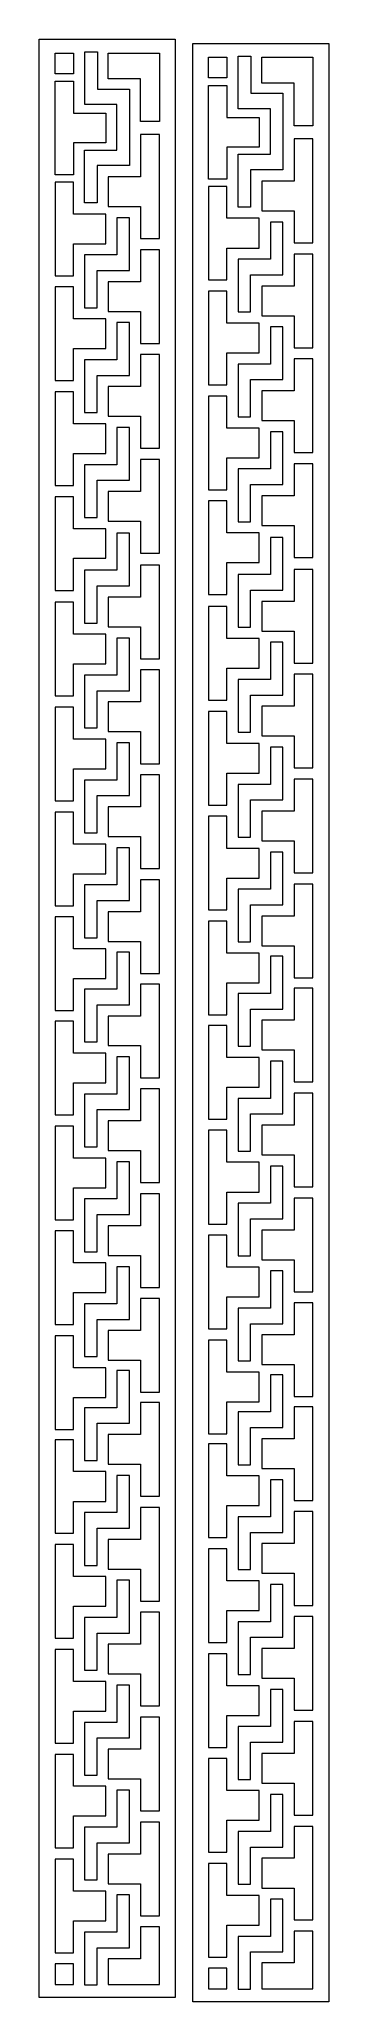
# Model space of a CAD drawing. Header units: centimetres. Extents: x -15.5 to -12.7, y -9.5 to 9.5.
import ezdxf

# ---------------------------------------------------------------- set-up
doc = ezdxf.new("R2010")
doc.units = ezdxf.units.CM
doc.header["$MEASUREMENT"] = 0
doc.layers.add('layer 1', color=7, linetype='Continuous')

msp = doc.modelspace()

# ---------------------------------------------------------------- linework, layer by layer
at = {"layer": 'layer 1', "color": 250, "lineweight": 9}
for points, knots in [([(-15.48658, 9.49999), (-15.48658, 3.18042), (-15.48658, -3.13912), (-15.48658, -9.45867), (-15.48658, -9.45867), (-15.04698, -9.45867), (-14.60735, -9.45867), (-14.16774, -9.45867), (-14.16774, -9.45867), (-14.16774, -3.13912), (-14.16774, 3.18042), (-14.16774, 9.49999), (-14.16774, 9.49999), (-14.60735, 9.49999), (-15.04698, 9.49999), (-15.48658, 9.49999)], [0, 0, 0, 0, 0.2, 0.2, 0.2, 0.2, 0.4, 0.4, 0.4, 0.4, 0.6, 0.6, 0.6, 0.6, 1, 1, 1, 1]), ([(-15.33268, 9.16675), (-15.27343, 9.16675), (-15.21415, 9.16675), (-15.15486, 9.16675), (-15.15486, 9.16675), (-15.15486, 9.23327), (-15.15486, 9.29973), (-15.15486, 9.36629), (-15.15486, 9.36629), (-15.21415, 9.36629), (-15.27343, 9.36629), (-15.33268, 9.36629), (-15.33268, 9.36629), (-15.33268, 9.29973), (-15.33268, 9.23327), (-15.33268, 9.16675)], [0, 0, 0, 0, 0.2, 0.2, 0.2, 0.2, 0.4, 0.4, 0.4, 0.4, 0.6, 0.6, 0.6, 0.6, 1, 1, 1, 1]), ([(-14.73429, 8.78693), (-14.73429, 8.66702), (-14.73429, 8.54712), (-14.73429, 8.4273), (-14.73429, 8.4273), (-14.8388, 8.4273), (-14.94326, 8.4273), (-15.04774, 8.4273), (-15.04774, 8.4273), (-15.04774, 8.25706), (-15.04774, 8.08681), (-15.04774, 7.91656), (-15.04774, 7.91656), (-15.00703, 7.91656), (-14.96637, 7.91656), (-14.92566, 7.91656), (-14.92566, 7.91656), (-14.92566, 8.03656), (-14.92566, 8.15653), (-14.92566, 8.27651), (-14.92566, 8.27651), (-14.8212, 8.27651), (-14.71669, 8.27651), (-14.61223, 8.27651), (-14.61223, 8.27651), (-14.61223, 8.52366), (-14.61223, 8.77081), (-14.61223, 9.01796), (-14.61223, 9.01796), (-14.71579, 9.01796), (-14.81932, 9.01796), (-14.92288, 9.01796), (-14.92288, 9.01796), (-14.92288, 9.13787), (-14.92288, 9.25771), (-14.92288, 9.37761), (-14.92288, 9.37761), (-14.96357, 9.37761), (-15.00425, 9.37761), (-15.04494, 9.37761), (-15.04494, 9.37761), (-15.04494, 9.20752), (-15.04494, 9.03735), (-15.04494, 8.86728), (-15.04494, 8.86728), (-14.94138, 8.86728), (-14.83782, 8.86728), (-14.73429, 8.86728), (-14.73429, 8.86728), (-14.73429, 8.84047), (-14.73429, 8.81365), (-14.73429, 8.78693)], [0, 0, 0, 0, 0.07142857, 0.07142857, 0.07142857, 0.07142857, 0.14285714, 0.14285714, 0.14285714, 0.14285714, 0.21428571, 0.21428571, 0.21428571, 0.21428571, 0.28571429, 0.28571429, 0.28571429, 0.28571429, 0.35714286, 0.35714286, 0.35714286, 0.35714286, 0.42857143, 0.42857143, 0.42857143, 0.42857143, 0.5, 0.5, 0.5, 0.5, 0.57142857, 0.57142857, 0.57142857, 0.57142857, 0.64285714, 0.64285714, 0.64285714, 0.64285714, 0.71428571, 0.71428571, 0.71428571, 0.71428571, 0.78571429, 0.78571429, 0.78571429, 0.78571429, 0.85714286, 0.85714286, 0.85714286, 0.85714286, 1, 1, 1, 1]), ([(-14.81821, 9.36629), (-14.81821, 9.28299), (-14.81821, 9.1997), (-14.81821, 9.11633), (-14.81821, 9.11633), (-14.7137, 9.11633), (-14.60924, 9.11633), (-14.50476, 9.11633), (-14.50476, 9.11633), (-14.50476, 8.97911), (-14.50476, 8.8419), (-14.50476, 8.70468), (-14.50476, 8.70468), (-14.4437, 8.70468), (-14.38268, 8.70468), (-14.32164, 8.70468), (-14.32164, 8.70468), (-14.32164, 8.9252), (-14.32164, 9.1457), (-14.32164, 9.36629), (-14.32164, 9.36629), (-14.48716, 9.36629), (-14.65266, 9.36629), (-14.81821, 9.36629)], [0, 0, 0, 0, 0.14285714, 0.14285714, 0.14285714, 0.14285714, 0.28571429, 0.28571429, 0.28571429, 0.28571429, 0.42857143, 0.42857143, 0.42857143, 0.42857143, 0.57142857, 0.57142857, 0.57142857, 0.57142857, 0.71428571, 0.71428571, 0.71428571, 0.71428571, 1, 1, 1, 1]), ([(-13.9977, 9.45859), (-13.9977, 3.13902), (-13.9977, -3.18046), (-13.9977, -9.5), (-13.9977, -9.5), (-13.55804, -9.5), (-13.11843, -9.5), (-12.67883, -9.5), (-12.67883, -9.5), (-12.67883, -3.18046), (-12.67883, 3.13902), (-12.67883, 9.45859), (-12.67883, 9.45859), (-13.11843, 9.45859), (-13.55804, 9.45859), (-13.9977, 9.45859)], [0, 0, 0, 0, 0.2, 0.2, 0.2, 0.2, 0.4, 0.4, 0.4, 0.4, 0.6, 0.6, 0.6, 0.6, 1, 1, 1, 1]), ([(-13.84377, 9.12536), (-13.78449, 9.12536), (-13.72521, 9.12536), (-13.66598, 9.12536), (-13.66598, 9.12536), (-13.66598, 9.19189), (-13.66598, 9.25842), (-13.66598, 9.32495), (-13.66598, 9.32495), (-13.72521, 9.32495), (-13.78449, 9.32495), (-13.84377, 9.32495), (-13.84377, 9.32495), (-13.84377, 9.25842), (-13.84377, 9.19189), (-13.84377, 9.12536)], [0, 0, 0, 0, 0.2, 0.2, 0.2, 0.2, 0.4, 0.4, 0.4, 0.4, 0.6, 0.6, 0.6, 0.6, 1, 1, 1, 1]), ([(-13.24536, 8.74552), (-13.24536, 8.62571), (-13.24536, 8.50581), (-13.24536, 8.3859), (-13.24536, 8.3859), (-13.34986, 8.3859), (-13.45435, 8.3859), (-13.55885, 8.3859), (-13.55885, 8.3859), (-13.55885, 8.21565), (-13.55885, 8.0454), (-13.55885, 7.87515), (-13.55885, 7.87515), (-13.51817, 7.87515), (-13.47748, 7.87515), (-13.43679, 7.87515), (-13.43679, 7.87515), (-13.43679, 7.99515), (-13.43679, 8.1152), (-13.43679, 8.2352), (-13.43679, 8.2352), (-13.33226, 8.2352), (-13.22776, 8.2352), (-13.1233, 8.2352), (-13.1233, 8.2352), (-13.1233, 8.48235), (-13.1233, 8.7295), (-13.1233, 8.97665), (-13.1233, 8.97665), (-13.22685, 8.97665), (-13.33041, 8.97665), (-13.43397, 8.97665), (-13.43397, 8.97665), (-13.43397, 9.09646), (-13.43397, 9.21637), (-13.43397, 9.33628), (-13.43397, 9.33628), (-13.47463, 9.33628), (-13.51534, 9.33628), (-13.556, 9.33628), (-13.556, 9.33628), (-13.556, 9.16612), (-13.556, 8.99603), (-13.556, 8.82585), (-13.556, 8.82585), (-13.45247, 8.82585), (-13.34891, 8.82585), (-13.24536, 8.82585), (-13.24536, 8.82585), (-13.24536, 8.79913), (-13.24536, 8.77234), (-13.24536, 8.74552)], [0, 0, 0, 0, 0.07142857, 0.07142857, 0.07142857, 0.07142857, 0.14285714, 0.14285714, 0.14285714, 0.14285714, 0.21428571, 0.21428571, 0.21428571, 0.21428571, 0.28571429, 0.28571429, 0.28571429, 0.28571429, 0.35714286, 0.35714286, 0.35714286, 0.35714286, 0.42857143, 0.42857143, 0.42857143, 0.42857143, 0.5, 0.5, 0.5, 0.5, 0.57142857, 0.57142857, 0.57142857, 0.57142857, 0.64285714, 0.64285714, 0.64285714, 0.64285714, 0.71428571, 0.71428571, 0.71428571, 0.71428571, 0.78571429, 0.78571429, 0.78571429, 0.78571429, 0.85714286, 0.85714286, 0.85714286, 0.85714286, 1, 1, 1, 1]), ([(-13.32928, 9.32495), (-13.32928, 9.24159), (-13.32928, 9.15829), (-13.32928, 9.075), (-13.32928, 9.075), (-13.22482, 9.075), (-13.12031, 9.075), (-13.01585, 9.075), (-13.01585, 9.075), (-13.01585, 8.93779), (-13.01585, 8.8005), (-13.01585, 8.66327), (-13.01585, 8.66327), (-12.95476, 8.66327), (-12.89374, 8.66327), (-12.8327, 8.66327), (-12.8327, 8.66327), (-12.8327, 8.88386), (-12.8327, 9.10436), (-12.8327, 9.32495), (-12.8327, 9.32495), (-12.99825, 9.32495), (-13.16377, 9.32495), (-13.32928, 9.32495)], [0, 0, 0, 0, 0.14285714, 0.14285714, 0.14285714, 0.14285714, 0.28571429, 0.28571429, 0.28571429, 0.28571429, 0.42857143, 0.42857143, 0.42857143, 0.42857143, 0.57142857, 0.57142857, 0.57142857, 0.57142857, 0.71428571, 0.71428571, 0.71428571, 0.71428571, 1, 1, 1, 1]), ([(-15.33268, 8.1859), (-15.27343, 8.1859), (-15.21415, 8.1859), (-15.15486, 8.1859), (-15.15486, 8.1859), (-15.15486, 8.2892), (-15.15486, 8.39259), (-15.15486, 8.49592), (-15.15486, 8.49592), (-15.0504, 8.49592), (-14.94594, 8.49592), (-14.84144, 8.49592), (-14.84144, 8.49592), (-14.84144, 8.59155), (-14.84144, 8.68728), (-14.84144, 8.78295), (-14.84144, 8.78295), (-14.94594, 8.78295), (-15.0504, 8.78295), (-15.15486, 8.78295), (-15.15486, 8.78295), (-15.15486, 8.88625), (-15.15486, 8.98964), (-15.15486, 9.09297), (-15.15486, 9.09297), (-15.21415, 9.09297), (-15.27343, 9.09297), (-15.33268, 9.09297), (-15.33268, 9.09297), (-15.33268, 8.79061), (-15.33268, 8.48825), (-15.33268, 8.1859)], [0, 0, 0, 0, 0.11111111, 0.11111111, 0.11111111, 0.11111111, 0.22222222, 0.22222222, 0.22222222, 0.22222222, 0.33333333, 0.33333333, 0.33333333, 0.33333333, 0.44444444, 0.44444444, 0.44444444, 0.44444444, 0.55555556, 0.55555556, 0.55555556, 0.55555556, 0.66666667, 0.66666667, 0.66666667, 0.66666667, 0.77777778, 0.77777778, 0.77777778, 0.77777778, 1, 1, 1, 1]), ([(-13.84377, 8.14449), (-13.78449, 8.14449), (-13.72521, 8.14449), (-13.66598, 8.14449), (-13.66598, 8.14449), (-13.66598, 8.24789), (-13.66598, 8.35119), (-13.66598, 8.45458), (-13.66598, 8.45458), (-13.56147, 8.45458), (-13.45696, 8.45458), (-13.3525, 8.45458), (-13.3525, 8.45458), (-13.3525, 8.55024), (-13.3525, 8.64588), (-13.3525, 8.74154), (-13.3525, 8.74154), (-13.45696, 8.74154), (-13.56147, 8.74154), (-13.66598, 8.74154), (-13.66598, 8.74154), (-13.66598, 8.84494), (-13.66598, 8.94824), (-13.66598, 9.05163), (-13.66598, 9.05163), (-13.72521, 9.05163), (-13.78449, 9.05163), (-13.84377, 9.05163), (-13.84377, 9.05163), (-13.84377, 8.74928), (-13.84377, 8.44692), (-13.84377, 8.14449)], [0, 0, 0, 0, 0.11111111, 0.11111111, 0.11111111, 0.11111111, 0.22222222, 0.22222222, 0.22222222, 0.22222222, 0.33333333, 0.33333333, 0.33333333, 0.33333333, 0.44444444, 0.44444444, 0.44444444, 0.44444444, 0.55555556, 0.55555556, 0.55555556, 0.55555556, 0.66666667, 0.66666667, 0.66666667, 0.66666667, 0.77777778, 0.77777778, 0.77777778, 0.77777778, 1, 1, 1, 1]), ([(-14.32164, 7.57057), (-14.38268, 7.57057), (-14.4437, 7.57057), (-14.50476, 7.57057), (-14.50476, 7.57057), (-14.50476, 7.67388), (-14.50476, 7.77727), (-14.50476, 7.88057), (-14.50476, 7.88057), (-14.60924, 7.88057), (-14.7137, 7.88057), (-14.81821, 7.88057), (-14.81821, 7.88057), (-14.81821, 7.97633), (-14.81821, 8.07196), (-14.81821, 8.16762), (-14.81821, 8.16762), (-14.7137, 8.16762), (-14.60924, 8.16762), (-14.50476, 8.16762), (-14.50476, 8.16762), (-14.50476, 8.30411), (-14.50476, 8.44062), (-14.50476, 8.5772), (-14.50476, 8.5772), (-14.4437, 8.5772), (-14.38268, 8.5772), (-14.32164, 8.5772), (-14.32164, 8.5772), (-14.32164, 8.24166), (-14.32164, 7.90612), (-14.32164, 7.57057)], [0, 0, 0, 0, 0.11111111, 0.11111111, 0.11111111, 0.11111111, 0.22222222, 0.22222222, 0.22222222, 0.22222222, 0.33333333, 0.33333333, 0.33333333, 0.33333333, 0.44444444, 0.44444444, 0.44444444, 0.44444444, 0.55555556, 0.55555556, 0.55555556, 0.55555556, 0.66666667, 0.66666667, 0.66666667, 0.66666667, 0.77777778, 0.77777778, 0.77777778, 0.77777778, 1, 1, 1, 1]), ([(-12.8327, 7.52924), (-12.89374, 7.52924), (-12.95476, 7.52924), (-13.01585, 7.52924), (-13.01585, 7.52924), (-13.01585, 7.63256), (-13.01585, 7.73587), (-13.01585, 7.83926), (-13.01585, 7.83926), (-13.12031, 7.83926), (-13.22482, 7.83926), (-13.32928, 7.83926), (-13.32928, 7.83926), (-13.32928, 7.93492), (-13.32928, 8.03056), (-13.32928, 8.12622), (-13.32928, 8.12622), (-13.22482, 8.12622), (-13.12031, 8.12622), (-13.01585, 8.12622), (-13.01585, 8.12622), (-13.01585, 8.2628), (-13.01585, 8.39931), (-13.01585, 8.53579), (-13.01585, 8.53579), (-12.95476, 8.53579), (-12.89374, 8.53579), (-12.8327, 8.53579), (-12.8327, 8.53579), (-12.8327, 8.20025), (-12.8327, 7.86471), (-12.8327, 7.52924)], [0, 0, 0, 0, 0.11111111, 0.11111111, 0.11111111, 0.11111111, 0.22222222, 0.22222222, 0.22222222, 0.22222222, 0.33333333, 0.33333333, 0.33333333, 0.33333333, 0.44444444, 0.44444444, 0.44444444, 0.44444444, 0.55555556, 0.55555556, 0.55555556, 0.55555556, 0.66666667, 0.66666667, 0.66666667, 0.66666667, 0.77777778, 0.77777778, 0.77777778, 0.77777778, 1, 1, 1, 1]), ([(-15.33268, 8.11721), (-15.27343, 8.11721), (-15.21415, 8.11721), (-15.15486, 8.11721), (-15.15486, 8.11721), (-15.15486, 8.01414), (-15.15486, 7.91107), (-15.15486, 7.808), (-15.15486, 7.808), (-15.0504, 7.808), (-14.94594, 7.808), (-14.84144, 7.808), (-14.84144, 7.808), (-14.84144, 7.71208), (-14.84144, 7.61612), (-14.84144, 7.52023), (-14.84144, 7.52023), (-14.94594, 7.52023), (-15.0504, 7.52023), (-15.15486, 7.52023), (-15.15486, 7.52023), (-15.15486, 7.41707), (-15.15486, 7.314), (-15.15486, 7.21093), (-15.15486, 7.21093), (-15.21415, 7.21093), (-15.27343, 7.21093), (-15.33268, 7.21093), (-15.33268, 7.21093), (-15.33268, 7.51305), (-15.33268, 7.81518), (-15.33268, 8.11721)], [0, 0, 0, 0, 0.11111111, 0.11111111, 0.11111111, 0.11111111, 0.22222222, 0.22222222, 0.22222222, 0.22222222, 0.33333333, 0.33333333, 0.33333333, 0.33333333, 0.44444444, 0.44444444, 0.44444444, 0.44444444, 0.55555556, 0.55555556, 0.55555556, 0.55555556, 0.66666667, 0.66666667, 0.66666667, 0.66666667, 0.77777778, 0.77777778, 0.77777778, 0.77777778, 1, 1, 1, 1]), ([(-13.84377, 8.07588), (-13.78449, 8.07588), (-13.72521, 8.07588), (-13.66598, 8.07588), (-13.66598, 8.07588), (-13.66598, 7.97281), (-13.66598, 7.86974), (-13.66598, 7.76667), (-13.66598, 7.76667), (-13.56147, 7.76667), (-13.45696, 7.76667), (-13.3525, 7.76667), (-13.3525, 7.76667), (-13.3525, 7.67068), (-13.3525, 7.57481), (-13.3525, 7.47883), (-13.3525, 7.47883), (-13.45696, 7.47883), (-13.56147, 7.47883), (-13.66598, 7.47883), (-13.66598, 7.47883), (-13.66598, 7.37576), (-13.66598, 7.27269), (-13.66598, 7.16961), (-13.66598, 7.16961), (-13.72521, 7.16961), (-13.78449, 7.16961), (-13.84377, 7.16961), (-13.84377, 7.16961), (-13.84377, 7.47165), (-13.84377, 7.77375), (-13.84377, 8.07588)], [0, 0, 0, 0, 0.11111111, 0.11111111, 0.11111111, 0.11111111, 0.22222222, 0.22222222, 0.22222222, 0.22222222, 0.33333333, 0.33333333, 0.33333333, 0.33333333, 0.44444444, 0.44444444, 0.44444444, 0.44444444, 0.55555556, 0.55555556, 0.55555556, 0.55555556, 0.66666667, 0.66666667, 0.66666667, 0.66666667, 0.77777778, 0.77777778, 0.77777778, 0.77777778, 1, 1, 1, 1]), ([(-14.61223, 7.26127), (-14.71669, 7.26127), (-14.8212, 7.26127), (-14.92566, 7.26127), (-14.92566, 7.26127), (-14.92566, 7.1412), (-14.92566, 7.02106), (-14.92566, 6.90093), (-14.92566, 6.90093), (-14.96637, 6.90093), (-15.00703, 6.90093), (-15.04774, 6.90093), (-15.04774, 6.90093), (-15.04774, 7.07115), (-15.04774, 7.2414), (-15.04774, 7.41165), (-15.04774, 7.41165), (-14.94326, 7.41165), (-14.8388, 7.41165), (-14.73429, 7.41165), (-14.73429, 7.41165), (-14.73429, 7.53165), (-14.73429, 7.65162), (-14.73429, 7.77169), (-14.73429, 7.77169), (-14.6936, 7.77169), (-14.65292, 7.77169), (-14.61223, 7.77169), (-14.61223, 7.77169), (-14.61223, 7.60151), (-14.61223, 7.43145), (-14.61223, 7.26127)], [0, 0, 0, 0, 0.11111111, 0.11111111, 0.11111111, 0.11111111, 0.22222222, 0.22222222, 0.22222222, 0.22222222, 0.33333333, 0.33333333, 0.33333333, 0.33333333, 0.44444444, 0.44444444, 0.44444444, 0.44444444, 0.55555556, 0.55555556, 0.55555556, 0.55555556, 0.66666667, 0.66666667, 0.66666667, 0.66666667, 0.77777778, 0.77777778, 0.77777778, 0.77777778, 1, 1, 1, 1]), ([(-13.1233, 7.21996), (-13.22776, 7.21996), (-13.33226, 7.21996), (-13.43679, 7.21996), (-13.43679, 7.21996), (-13.43679, 7.0998), (-13.43679, 6.97966), (-13.43679, 6.85952), (-13.43679, 6.85952), (-13.47748, 6.85952), (-13.51817, 6.85952), (-13.55885, 6.85952), (-13.55885, 6.85952), (-13.55885, 7.02977), (-13.55885, 7.2), (-13.55885, 7.37024), (-13.55885, 7.37024), (-13.45435, 7.37024), (-13.34986, 7.37024), (-13.24536, 7.37024), (-13.24536, 7.37024), (-13.24536, 7.49031), (-13.24536, 7.61031), (-13.24536, 7.73029), (-13.24536, 7.73029), (-13.20467, 7.73029), (-13.16398, 7.73029), (-13.1233, 7.73029), (-13.1233, 7.73029), (-13.1233, 7.5602), (-13.1233, 7.39004), (-13.1233, 7.21996)], [0, 0, 0, 0, 0.11111111, 0.11111111, 0.11111111, 0.11111111, 0.22222222, 0.22222222, 0.22222222, 0.22222222, 0.33333333, 0.33333333, 0.33333333, 0.33333333, 0.44444444, 0.44444444, 0.44444444, 0.44444444, 0.55555556, 0.55555556, 0.55555556, 0.55555556, 0.66666667, 0.66666667, 0.66666667, 0.66666667, 0.77777778, 0.77777778, 0.77777778, 0.77777778, 1, 1, 1, 1]), ([(-14.32164, 6.55492), (-14.38268, 6.55492), (-14.4437, 6.55492), (-14.50476, 6.55492), (-14.50476, 6.55492), (-14.50476, 6.65831), (-14.50476, 6.76164), (-14.50476, 6.86494), (-14.50476, 6.86494), (-14.60924, 6.86494), (-14.7137, 6.86494), (-14.81821, 6.86494), (-14.81821, 6.86494), (-14.81821, 6.96076), (-14.81821, 7.05656), (-14.81821, 7.15239), (-14.81821, 7.15239), (-14.7137, 7.15239), (-14.60924, 7.15239), (-14.50476, 7.15239), (-14.50476, 7.15239), (-14.50476, 7.25562), (-14.50476, 7.35883), (-14.50476, 7.46199), (-14.50476, 7.46199), (-14.4437, 7.46199), (-14.38268, 7.46199), (-14.32164, 7.46199), (-14.32164, 7.46199), (-14.32164, 7.15963), (-14.32164, 6.85728), (-14.32164, 6.55492)], [0, 0, 0, 0, 0.11111111, 0.11111111, 0.11111111, 0.11111111, 0.22222222, 0.22222222, 0.22222222, 0.22222222, 0.33333333, 0.33333333, 0.33333333, 0.33333333, 0.44444444, 0.44444444, 0.44444444, 0.44444444, 0.55555556, 0.55555556, 0.55555556, 0.55555556, 0.66666667, 0.66666667, 0.66666667, 0.66666667, 0.77777778, 0.77777778, 0.77777778, 0.77777778, 1, 1, 1, 1]), ([(-12.8327, 6.51361), (-12.89374, 6.51361), (-12.95476, 6.51361), (-13.01585, 6.51361), (-13.01585, 6.51361), (-13.01585, 6.61691), (-13.01585, 6.7203), (-13.01585, 6.82363), (-13.01585, 6.82363), (-13.12031, 6.82363), (-13.22482, 6.82363), (-13.32928, 6.82363), (-13.32928, 6.82363), (-13.32928, 6.91943), (-13.32928, 7.01525), (-13.32928, 7.11098), (-13.32928, 7.11098), (-13.22482, 7.11098), (-13.12031, 7.11098), (-13.01585, 7.11098), (-13.01585, 7.11098), (-13.01585, 7.21421), (-13.01585, 7.31745), (-13.01585, 7.42068), (-13.01585, 7.42068), (-12.95476, 7.42068), (-12.89374, 7.42068), (-12.8327, 7.42068), (-12.8327, 7.42068), (-12.8327, 7.11832), (-12.8327, 6.81596), (-12.8327, 6.51361)], [0, 0, 0, 0, 0.11111111, 0.11111111, 0.11111111, 0.11111111, 0.22222222, 0.22222222, 0.22222222, 0.22222222, 0.33333333, 0.33333333, 0.33333333, 0.33333333, 0.44444444, 0.44444444, 0.44444444, 0.44444444, 0.55555556, 0.55555556, 0.55555556, 0.55555556, 0.66666667, 0.66666667, 0.66666667, 0.66666667, 0.77777778, 0.77777778, 0.77777778, 0.77777778, 1, 1, 1, 1]), ([(-15.33268, 7.10237), (-15.27343, 7.10237), (-15.21415, 7.10237), (-15.15486, 7.10237), (-15.15486, 7.10237), (-15.15486, 6.99904), (-15.15486, 6.89565), (-15.15486, 6.79235), (-15.15486, 6.79235), (-15.0504, 6.79235), (-14.94594, 6.79235), (-14.84144, 6.79235), (-14.84144, 6.79235), (-14.84144, 6.69652), (-14.84144, 6.60072), (-14.84144, 6.50499), (-14.84144, 6.50499), (-14.94594, 6.50499), (-15.0504, 6.50499), (-15.15486, 6.50499), (-15.15486, 6.50499), (-15.15486, 6.40176), (-15.15486, 6.29853), (-15.15486, 6.19529), (-15.15486, 6.19529), (-15.21415, 6.19529), (-15.27343, 6.19529), (-15.33268, 6.19529), (-15.33268, 6.19529), (-15.33268, 6.49765), (-15.33268, 6.80001), (-15.33268, 7.10237)], [0, 0, 0, 0, 0.11111111, 0.11111111, 0.11111111, 0.11111111, 0.22222222, 0.22222222, 0.22222222, 0.22222222, 0.33333333, 0.33333333, 0.33333333, 0.33333333, 0.44444444, 0.44444444, 0.44444444, 0.44444444, 0.55555556, 0.55555556, 0.55555556, 0.55555556, 0.66666667, 0.66666667, 0.66666667, 0.66666667, 0.77777778, 0.77777778, 0.77777778, 0.77777778, 1, 1, 1, 1]), ([(-13.84377, 7.06103), (-13.78449, 7.06103), (-13.72521, 7.06103), (-13.66598, 7.06103), (-13.66598, 7.06103), (-13.66598, 6.95773), (-13.66598, 6.85434), (-13.66598, 6.75101), (-13.66598, 6.75101), (-13.56147, 6.75101), (-13.45696, 6.75101), (-13.3525, 6.75101), (-13.3525, 6.75101), (-13.3525, 6.65521), (-13.3525, 6.55939), (-13.3525, 6.46359), (-13.3525, 6.46359), (-13.45696, 6.46359), (-13.56147, 6.46359), (-13.66598, 6.46359), (-13.66598, 6.46359), (-13.66598, 6.36036), (-13.66598, 6.25719), (-13.66598, 6.15396), (-13.66598, 6.15396), (-13.72521, 6.15396), (-13.78449, 6.15396), (-13.84377, 6.15396), (-13.84377, 6.15396), (-13.84377, 6.45632), (-13.84377, 6.75868), (-13.84377, 7.06103)], [0, 0, 0, 0, 0.11111111, 0.11111111, 0.11111111, 0.11111111, 0.22222222, 0.22222222, 0.22222222, 0.22222222, 0.33333333, 0.33333333, 0.33333333, 0.33333333, 0.44444444, 0.44444444, 0.44444444, 0.44444444, 0.55555556, 0.55555556, 0.55555556, 0.55555556, 0.66666667, 0.66666667, 0.66666667, 0.66666667, 0.77777778, 0.77777778, 0.77777778, 0.77777778, 1, 1, 1, 1]), ([(-14.61223, 6.24571), (-14.71669, 6.24571), (-14.8212, 6.24571), (-14.92566, 6.24571), (-14.92566, 6.24571), (-14.92566, 6.12564), (-14.92566, 6.00566), (-14.92566, 5.88567), (-14.92566, 5.88567), (-14.96637, 5.88567), (-15.00703, 5.88567), (-15.04774, 5.88567), (-15.04774, 5.88567), (-15.04774, 6.05591), (-15.04774, 6.22616), (-15.04774, 6.39641), (-15.04774, 6.39641), (-14.94326, 6.39641), (-14.8388, 6.39641), (-14.73429, 6.39641), (-14.73429, 6.39641), (-14.73429, 6.51639), (-14.73429, 6.63638), (-14.73429, 6.75645), (-14.73429, 6.75645), (-14.6936, 6.75645), (-14.65292, 6.75645), (-14.61223, 6.75645), (-14.61223, 6.75645), (-14.61223, 6.5862), (-14.61223, 6.41596), (-14.61223, 6.24571)], [0, 0, 0, 0, 0.11111111, 0.11111111, 0.11111111, 0.11111111, 0.22222222, 0.22222222, 0.22222222, 0.22222222, 0.33333333, 0.33333333, 0.33333333, 0.33333333, 0.44444444, 0.44444444, 0.44444444, 0.44444444, 0.55555556, 0.55555556, 0.55555556, 0.55555556, 0.66666667, 0.66666667, 0.66666667, 0.66666667, 0.77777778, 0.77777778, 0.77777778, 0.77777778, 1, 1, 1, 1]), ([(-13.1233, 6.2043), (-13.22776, 6.2043), (-13.33226, 6.2043), (-13.43679, 6.2043), (-13.43679, 6.2043), (-13.43679, 6.08433), (-13.43679, 5.96433), (-13.43679, 5.84426), (-13.43679, 5.84426), (-13.47748, 5.84426), (-13.51817, 5.84426), (-13.55885, 5.84426), (-13.55885, 5.84426), (-13.55885, 6.01451), (-13.55885, 6.18476), (-13.55885, 6.35508), (-13.55885, 6.35508), (-13.45435, 6.35508), (-13.34986, 6.35508), (-13.24536, 6.35508), (-13.24536, 6.35508), (-13.24536, 6.47507), (-13.24536, 6.59505), (-13.24536, 6.71505), (-13.24536, 6.71505), (-13.20467, 6.71505), (-13.16398, 6.71505), (-13.1233, 6.71505), (-13.1233, 6.71505), (-13.1233, 6.5448), (-13.1233, 6.37455), (-13.1233, 6.2043)], [0, 0, 0, 0, 0.11111111, 0.11111111, 0.11111111, 0.11111111, 0.22222222, 0.22222222, 0.22222222, 0.22222222, 0.33333333, 0.33333333, 0.33333333, 0.33333333, 0.44444444, 0.44444444, 0.44444444, 0.44444444, 0.55555556, 0.55555556, 0.55555556, 0.55555556, 0.66666667, 0.66666667, 0.66666667, 0.66666667, 0.77777778, 0.77777778, 0.77777778, 0.77777778, 1, 1, 1, 1]), ([(-14.32164, 5.54007), (-14.38268, 5.54007), (-14.4437, 5.54007), (-14.50476, 5.54007), (-14.50476, 5.54007), (-14.50476, 5.64314), (-14.50476, 5.74622), (-14.50476, 5.84938), (-14.50476, 5.84938), (-14.60924, 5.84938), (-14.7137, 5.84938), (-14.81821, 5.84938), (-14.81821, 5.84938), (-14.81821, 5.94527), (-14.81821, 6.04116), (-14.81821, 6.13715), (-14.81821, 6.13715), (-14.7137, 6.13715), (-14.60924, 6.13715), (-14.50476, 6.13715), (-14.50476, 6.13715), (-14.50476, 6.24022), (-14.50476, 6.34329), (-14.50476, 6.44636), (-14.50476, 6.44636), (-14.4437, 6.44636), (-14.38268, 6.44636), (-14.32164, 6.44636), (-14.32164, 6.44636), (-14.32164, 6.1443), (-14.32164, 5.8422), (-14.32164, 5.54007)], [0, 0, 0, 0, 0.11111111, 0.11111111, 0.11111111, 0.11111111, 0.22222222, 0.22222222, 0.22222222, 0.22222222, 0.33333333, 0.33333333, 0.33333333, 0.33333333, 0.44444444, 0.44444444, 0.44444444, 0.44444444, 0.55555556, 0.55555556, 0.55555556, 0.55555556, 0.66666667, 0.66666667, 0.66666667, 0.66666667, 0.77777778, 0.77777778, 0.77777778, 0.77777778, 1, 1, 1, 1]), ([(-12.8327, 5.49876), (-12.89374, 5.49876), (-12.95476, 5.49876), (-13.01585, 5.49876), (-13.01585, 5.49876), (-13.01585, 5.60183), (-13.01585, 5.7049), (-13.01585, 5.80797), (-13.01585, 5.80797), (-13.12031, 5.80797), (-13.22482, 5.80797), (-13.32928, 5.80797), (-13.32928, 5.80797), (-13.32928, 5.90396), (-13.32928, 5.99983), (-13.32928, 6.09572), (-13.32928, 6.09572), (-13.22482, 6.09572), (-13.12031, 6.09572), (-13.01585, 6.09572), (-13.01585, 6.09572), (-13.01585, 6.19888), (-13.01585, 6.30195), (-13.01585, 6.40503), (-13.01585, 6.40503), (-12.95476, 6.40503), (-12.89374, 6.40503), (-12.8327, 6.40503), (-12.8327, 6.40503), (-12.8327, 6.1029), (-12.8327, 5.8008), (-12.8327, 5.49876)], [0, 0, 0, 0, 0.11111111, 0.11111111, 0.11111111, 0.11111111, 0.22222222, 0.22222222, 0.22222222, 0.22222222, 0.33333333, 0.33333333, 0.33333333, 0.33333333, 0.44444444, 0.44444444, 0.44444444, 0.44444444, 0.55555556, 0.55555556, 0.55555556, 0.55555556, 0.66666667, 0.66666667, 0.66666667, 0.66666667, 0.77777778, 0.77777778, 0.77777778, 0.77777778, 1, 1, 1, 1]), ([(-15.33268, 6.08671), (-15.27343, 6.08671), (-15.21415, 6.08671), (-15.15486, 6.08671), (-15.15486, 6.08671), (-15.15486, 5.98341), (-15.15486, 5.88008), (-15.15486, 5.77669), (-15.15486, 5.77669), (-15.0504, 5.77669), (-14.94594, 5.77669), (-14.84144, 5.77669), (-14.84144, 5.77669), (-14.84144, 5.68089), (-14.84144, 5.58516), (-14.84144, 5.48934), (-14.84144, 5.48934), (-14.94594, 5.48934), (-15.0504, 5.48934), (-15.15486, 5.48934), (-15.15486, 5.48934), (-15.15486, 5.38627), (-15.15486, 5.2831), (-15.15486, 5.18003), (-15.15486, 5.18003), (-15.21415, 5.18003), (-15.27343, 5.18003), (-15.33268, 5.18003), (-15.33268, 5.18003), (-15.33268, 5.48232), (-15.33268, 5.78452), (-15.33268, 6.08671)], [0, 0, 0, 0, 0.11111111, 0.11111111, 0.11111111, 0.11111111, 0.22222222, 0.22222222, 0.22222222, 0.22222222, 0.33333333, 0.33333333, 0.33333333, 0.33333333, 0.44444444, 0.44444444, 0.44444444, 0.44444444, 0.55555556, 0.55555556, 0.55555556, 0.55555556, 0.66666667, 0.66666667, 0.66666667, 0.66666667, 0.77777778, 0.77777778, 0.77777778, 0.77777778, 1, 1, 1, 1]), ([(-13.84377, 6.0454), (-13.78449, 6.0454), (-13.72521, 6.0454), (-13.66598, 6.0454), (-13.66598, 6.0454), (-13.66598, 5.94208), (-13.66598, 5.83868), (-13.66598, 5.73538), (-13.66598, 5.73538), (-13.56147, 5.73538), (-13.45696, 5.73538), (-13.3525, 5.73538), (-13.3525, 5.73538), (-13.3525, 5.63956), (-13.3525, 5.54376), (-13.3525, 5.44793), (-13.3525, 5.44793), (-13.45696, 5.44793), (-13.56147, 5.44793), (-13.66598, 5.44793), (-13.66598, 5.44793), (-13.66598, 5.34486), (-13.66598, 5.24179), (-13.66598, 5.13872), (-13.66598, 5.13872), (-13.72521, 5.13872), (-13.78449, 5.13872), (-13.84377, 5.13872), (-13.84377, 5.13872), (-13.84377, 5.44092), (-13.84377, 5.74321), (-13.84377, 6.0454)], [0, 0, 0, 0, 0.11111111, 0.11111111, 0.11111111, 0.11111111, 0.22222222, 0.22222222, 0.22222222, 0.22222222, 0.33333333, 0.33333333, 0.33333333, 0.33333333, 0.44444444, 0.44444444, 0.44444444, 0.44444444, 0.55555556, 0.55555556, 0.55555556, 0.55555556, 0.66666667, 0.66666667, 0.66666667, 0.66666667, 0.77777778, 0.77777778, 0.77777778, 0.77777778, 1, 1, 1, 1]), ([(-14.61223, 5.23007), (-14.71669, 5.23007), (-14.8212, 5.23007), (-14.92566, 5.23007), (-14.92566, 5.23007), (-14.92566, 5.11017), (-14.92566, 4.99026), (-14.92566, 4.87043), (-14.92566, 4.87043), (-14.96637, 4.87043), (-15.00703, 4.87043), (-15.04774, 4.87043), (-15.04774, 4.87043), (-15.04774, 5.04051), (-15.04774, 5.21067), (-15.04774, 5.38078), (-15.04774, 5.38078), (-14.94326, 5.38078), (-14.8388, 5.38078), (-14.73429, 5.38078), (-14.73429, 5.38078), (-14.73429, 5.50075), (-14.73429, 5.62082), (-14.73429, 5.7408), (-14.73429, 5.7408), (-14.6936, 5.7408), (-14.65292, 5.7408), (-14.61223, 5.7408), (-14.61223, 5.7408), (-14.61223, 5.57055), (-14.61223, 5.4003), (-14.61223, 5.23007)], [0, 0, 0, 0, 0.11111111, 0.11111111, 0.11111111, 0.11111111, 0.22222222, 0.22222222, 0.22222222, 0.22222222, 0.33333333, 0.33333333, 0.33333333, 0.33333333, 0.44444444, 0.44444444, 0.44444444, 0.44444444, 0.55555556, 0.55555556, 0.55555556, 0.55555556, 0.66666667, 0.66666667, 0.66666667, 0.66666667, 0.77777778, 0.77777778, 0.77777778, 0.77777778, 1, 1, 1, 1]), ([(-13.1233, 5.18867), (-13.22776, 5.18867), (-13.33226, 5.18867), (-13.43679, 5.18867), (-13.43679, 5.18867), (-13.43679, 5.06883), (-13.43679, 4.94893), (-13.43679, 4.82902), (-13.43679, 4.82902), (-13.47748, 4.82902), (-13.51817, 4.82902), (-13.55885, 4.82902), (-13.55885, 4.82902), (-13.55885, 4.9992), (-13.55885, 5.16929), (-13.55885, 5.33944), (-13.55885, 5.33944), (-13.45435, 5.33944), (-13.34986, 5.33944), (-13.24536, 5.33944), (-13.24536, 5.33944), (-13.24536, 5.45942), (-13.24536, 5.57942), (-13.24536, 5.69939), (-13.24536, 5.69939), (-13.20467, 5.69939), (-13.16398, 5.69939), (-13.1233, 5.69939), (-13.1233, 5.69939), (-13.1233, 5.52914), (-13.1233, 5.35892), (-13.1233, 5.18867)], [0, 0, 0, 0, 0.11111111, 0.11111111, 0.11111111, 0.11111111, 0.22222222, 0.22222222, 0.22222222, 0.22222222, 0.33333333, 0.33333333, 0.33333333, 0.33333333, 0.44444444, 0.44444444, 0.44444444, 0.44444444, 0.55555556, 0.55555556, 0.55555556, 0.55555556, 0.66666667, 0.66666667, 0.66666667, 0.66666667, 0.77777778, 0.77777778, 0.77777778, 0.77777778, 1, 1, 1, 1]), ([(-14.32164, 4.52444), (-14.38268, 4.52444), (-14.4437, 4.52444), (-14.50476, 4.52444), (-14.50476, 4.52444), (-14.50476, 4.62768), (-14.50476, 4.73091), (-14.50476, 4.83414), (-14.50476, 4.83414), (-14.60924, 4.83414), (-14.7137, 4.83414), (-14.81821, 4.83414), (-14.81821, 4.83414), (-14.81821, 4.92987), (-14.81821, 5.02567), (-14.81821, 5.12149), (-14.81821, 5.12149), (-14.7137, 5.12149), (-14.60924, 5.12149), (-14.50476, 5.12149), (-14.50476, 5.12149), (-14.50476, 5.22473), (-14.50476, 5.32796), (-14.50476, 5.4311), (-14.50476, 5.4311), (-14.4437, 5.4311), (-14.38268, 5.4311), (-14.32164, 5.4311), (-14.32164, 5.4311), (-14.32164, 5.1289), (-14.32164, 4.82671), (-14.32164, 4.52444)], [0, 0, 0, 0, 0.11111111, 0.11111111, 0.11111111, 0.11111111, 0.22222222, 0.22222222, 0.22222222, 0.22222222, 0.33333333, 0.33333333, 0.33333333, 0.33333333, 0.44444444, 0.44444444, 0.44444444, 0.44444444, 0.55555556, 0.55555556, 0.55555556, 0.55555556, 0.66666667, 0.66666667, 0.66666667, 0.66666667, 0.77777778, 0.77777778, 0.77777778, 0.77777778, 1, 1, 1, 1]), ([(-12.8327, 4.48311), (-12.89374, 4.48311), (-12.95476, 4.48311), (-13.01585, 4.48311), (-13.01585, 4.48311), (-13.01585, 4.58627), (-13.01585, 4.6895), (-13.01585, 4.79274), (-13.01585, 4.79274), (-13.12031, 4.79274), (-13.22482, 4.79274), (-13.32928, 4.79274), (-13.32928, 4.79274), (-13.32928, 4.88854), (-13.32928, 4.98436), (-13.32928, 5.08016), (-13.32928, 5.08016), (-13.22482, 5.08016), (-13.12031, 5.08016), (-13.01585, 5.08016), (-13.01585, 5.08016), (-13.01585, 5.18332), (-13.01585, 5.28655), (-13.01585, 5.38979), (-13.01585, 5.38979), (-12.95476, 5.38979), (-12.89374, 5.38979), (-12.8327, 5.38979), (-12.8327, 5.38979), (-12.8327, 5.08759), (-12.8327, 4.7853), (-12.8327, 4.48311)], [0, 0, 0, 0, 0.11111111, 0.11111111, 0.11111111, 0.11111111, 0.22222222, 0.22222222, 0.22222222, 0.22222222, 0.33333333, 0.33333333, 0.33333333, 0.33333333, 0.44444444, 0.44444444, 0.44444444, 0.44444444, 0.55555556, 0.55555556, 0.55555556, 0.55555556, 0.66666667, 0.66666667, 0.66666667, 0.66666667, 0.77777778, 0.77777778, 0.77777778, 0.77777778, 1, 1, 1, 1]), ([(-15.33268, 5.07115), (-15.27343, 5.07115), (-15.21415, 5.07115), (-15.15486, 5.07115), (-15.15486, 5.07115), (-15.15486, 4.96792), (-15.15486, 4.86468), (-15.15486, 4.76145), (-15.15486, 4.76145), (-15.0504, 4.76145), (-14.94594, 4.76145), (-14.84144, 4.76145), (-14.84144, 4.76145), (-14.84144, 4.66579), (-14.84144, 4.57015), (-14.84144, 4.47449), (-14.84144, 4.47449), (-14.94594, 4.47449), (-15.0504, 4.47449), (-15.15486, 4.47449), (-15.15486, 4.47449), (-15.15486, 4.3711), (-15.15486, 4.2678), (-15.15486, 4.1644), (-15.15486, 4.1644), (-15.21415, 4.1644), (-15.27343, 4.1644), (-15.33268, 4.1644), (-15.33268, 4.1644), (-15.33268, 4.46669), (-15.33268, 4.76886), (-15.33268, 5.07115)], [0, 0, 0, 0, 0.11111111, 0.11111111, 0.11111111, 0.11111111, 0.22222222, 0.22222222, 0.22222222, 0.22222222, 0.33333333, 0.33333333, 0.33333333, 0.33333333, 0.44444444, 0.44444444, 0.44444444, 0.44444444, 0.55555556, 0.55555556, 0.55555556, 0.55555556, 0.66666667, 0.66666667, 0.66666667, 0.66666667, 0.77777778, 0.77777778, 0.77777778, 0.77777778, 1, 1, 1, 1]), ([(-13.84377, 5.02975), (-13.78449, 5.02975), (-13.72521, 5.02975), (-13.66598, 5.02975), (-13.66598, 5.02975), (-13.66598, 4.92651), (-13.66598, 4.82335), (-13.66598, 4.72012), (-13.66598, 4.72012), (-13.56147, 4.72012), (-13.45696, 4.72012), (-13.3525, 4.72012), (-13.3525, 4.72012), (-13.3525, 4.62448), (-13.3525, 4.52875), (-13.3525, 4.43309), (-13.3525, 4.43309), (-13.45696, 4.43309), (-13.56147, 4.43309), (-13.66598, 4.43309), (-13.66598, 4.43309), (-13.66598, 4.32979), (-13.66598, 4.22639), (-13.66598, 4.12309), (-13.66598, 4.12309), (-13.72521, 4.12309), (-13.78449, 4.12309), (-13.84377, 4.12309), (-13.84377, 4.12309), (-13.84377, 4.42529), (-13.84377, 4.72755), (-13.84377, 5.02975)], [0, 0, 0, 0, 0.11111111, 0.11111111, 0.11111111, 0.11111111, 0.22222222, 0.22222222, 0.22222222, 0.22222222, 0.33333333, 0.33333333, 0.33333333, 0.33333333, 0.44444444, 0.44444444, 0.44444444, 0.44444444, 0.55555556, 0.55555556, 0.55555556, 0.55555556, 0.66666667, 0.66666667, 0.66666667, 0.66666667, 0.77777778, 0.77777778, 0.77777778, 0.77777778, 1, 1, 1, 1]), ([(-14.61223, 4.20796), (-14.71669, 4.20796), (-14.8212, 4.20796), (-14.92566, 4.20796), (-14.92566, 4.20796), (-14.92566, 4.08789), (-14.92566, 3.96792), (-14.92566, 3.84792), (-14.92566, 3.84792), (-14.96637, 3.84792), (-15.00703, 3.84792), (-15.04774, 3.84792), (-15.04774, 3.84792), (-15.04774, 4.01817), (-15.04774, 4.18841), (-15.04774, 4.35866), (-15.04774, 4.35866), (-14.94326, 4.35866), (-14.8388, 4.35866), (-14.73429, 4.35866), (-14.73429, 4.35866), (-14.73429, 4.47857), (-14.73429, 4.59838), (-14.73429, 4.71829), (-14.73429, 4.71829), (-14.6936, 4.71829), (-14.65292, 4.71829), (-14.61223, 4.71829), (-14.61223, 4.71829), (-14.61223, 4.54822), (-14.61223, 4.37805), (-14.61223, 4.20796)], [0, 0, 0, 0, 0.11111111, 0.11111111, 0.11111111, 0.11111111, 0.22222222, 0.22222222, 0.22222222, 0.22222222, 0.33333333, 0.33333333, 0.33333333, 0.33333333, 0.44444444, 0.44444444, 0.44444444, 0.44444444, 0.55555556, 0.55555556, 0.55555556, 0.55555556, 0.66666667, 0.66666667, 0.66666667, 0.66666667, 0.77777778, 0.77777778, 0.77777778, 0.77777778, 1, 1, 1, 1]), ([(-13.1233, 4.16655), (-13.22776, 4.16655), (-13.33226, 4.16655), (-13.43679, 4.16655), (-13.43679, 4.16655), (-13.43679, 4.04658), (-13.43679, 3.92658), (-13.43679, 3.80654), (-13.43679, 3.80654), (-13.47748, 3.80654), (-13.51817, 3.80654), (-13.55885, 3.80654), (-13.55885, 3.80654), (-13.55885, 3.97676), (-13.55885, 4.14708), (-13.55885, 4.31733), (-13.55885, 4.31733), (-13.45435, 4.31733), (-13.34986, 4.31733), (-13.24536, 4.31733), (-13.24536, 4.31733), (-13.24536, 4.43716), (-13.24536, 4.55707), (-13.24536, 4.67691), (-13.24536, 4.67691), (-13.20467, 4.67691), (-13.16398, 4.67691), (-13.1233, 4.67691), (-13.1233, 4.67691), (-13.1233, 4.5068), (-13.1233, 4.33673), (-13.1233, 4.16655)], [0, 0, 0, 0, 0.11111111, 0.11111111, 0.11111111, 0.11111111, 0.22222222, 0.22222222, 0.22222222, 0.22222222, 0.33333333, 0.33333333, 0.33333333, 0.33333333, 0.44444444, 0.44444444, 0.44444444, 0.44444444, 0.55555556, 0.55555556, 0.55555556, 0.55555556, 0.66666667, 0.66666667, 0.66666667, 0.66666667, 0.77777778, 0.77777778, 0.77777778, 0.77777778, 1, 1, 1, 1]), ([(-14.32164, 3.50193), (-14.38268, 3.50193), (-14.4437, 3.50193), (-14.50476, 3.50193), (-14.50476, 3.50193), (-14.50476, 3.60533), (-14.50476, 3.70863), (-14.50476, 3.81196), (-14.50476, 3.81196), (-14.60924, 3.81196), (-14.7137, 3.81196), (-14.81821, 3.81196), (-14.81821, 3.81196), (-14.81821, 3.90769), (-14.81821, 4.00332), (-14.81821, 4.09898), (-14.81821, 4.09898), (-14.7137, 4.09898), (-14.60924, 4.09898), (-14.50476, 4.09898), (-14.50476, 4.09898), (-14.50476, 4.20222), (-14.50476, 4.30545), (-14.50476, 4.40861), (-14.50476, 4.40861), (-14.4437, 4.40861), (-14.38268, 4.40861), (-14.32164, 4.40861), (-14.32164, 4.40861), (-14.32164, 4.10642), (-14.32164, 3.8042), (-14.32164, 3.50193)], [0, 0, 0, 0, 0.11111111, 0.11111111, 0.11111111, 0.11111111, 0.22222222, 0.22222222, 0.22222222, 0.22222222, 0.33333333, 0.33333333, 0.33333333, 0.33333333, 0.44444444, 0.44444444, 0.44444444, 0.44444444, 0.55555556, 0.55555556, 0.55555556, 0.55555556, 0.66666667, 0.66666667, 0.66666667, 0.66666667, 0.77777778, 0.77777778, 0.77777778, 0.77777778, 1, 1, 1, 1]), ([(-12.8327, 3.46062), (-12.89374, 3.46062), (-12.95476, 3.46062), (-13.01585, 3.46062), (-13.01585, 3.46062), (-13.01585, 3.56392), (-13.01585, 3.66732), (-13.01585, 3.77062), (-13.01585, 3.77062), (-13.12031, 3.77062), (-13.22482, 3.77062), (-13.32928, 3.77062), (-13.32928, 3.77062), (-13.32928, 3.86628), (-13.32928, 3.96192), (-13.32928, 4.05767), (-13.32928, 4.05767), (-13.22482, 4.05767), (-13.12031, 4.05767), (-13.01585, 4.05767), (-13.01585, 4.05767), (-13.01585, 4.16081), (-13.01585, 4.26404), (-13.01585, 4.36728), (-13.01585, 4.36728), (-12.95476, 4.36728), (-12.89374, 4.36728), (-12.8327, 4.36728), (-12.8327, 4.36728), (-12.8327, 4.06508), (-12.8327, 3.76279), (-12.8327, 3.46062)], [0, 0, 0, 0, 0.11111111, 0.11111111, 0.11111111, 0.11111111, 0.22222222, 0.22222222, 0.22222222, 0.22222222, 0.33333333, 0.33333333, 0.33333333, 0.33333333, 0.44444444, 0.44444444, 0.44444444, 0.44444444, 0.55555556, 0.55555556, 0.55555556, 0.55555556, 0.66666667, 0.66666667, 0.66666667, 0.66666667, 0.77777778, 0.77777778, 0.77777778, 0.77777778, 1, 1, 1, 1]), ([(-15.33268, 4.04864), (-15.27343, 4.04864), (-15.21415, 4.04864), (-15.15486, 4.04864), (-15.15486, 4.04864), (-15.15486, 3.9455), (-15.15486, 3.84243), (-15.15486, 3.73936), (-15.15486, 3.73936), (-15.0504, 3.73936), (-14.94594, 3.73936), (-14.84144, 3.73936), (-14.84144, 3.73936), (-14.84144, 3.64347), (-14.84144, 3.54748), (-14.84144, 3.45159), (-14.84144, 3.45159), (-14.94594, 3.45159), (-15.0504, 3.45159), (-15.15486, 3.45159), (-15.15486, 3.45159), (-15.15486, 3.34852), (-15.15486, 3.24538), (-15.15486, 3.14231), (-15.15486, 3.14231), (-15.21415, 3.14231), (-15.27343, 3.14231), (-15.33268, 3.14231), (-15.33268, 3.14231), (-15.33268, 3.44441), (-15.33268, 3.74654), (-15.33268, 4.04864)], [0, 0, 0, 0, 0.11111111, 0.11111111, 0.11111111, 0.11111111, 0.22222222, 0.22222222, 0.22222222, 0.22222222, 0.33333333, 0.33333333, 0.33333333, 0.33333333, 0.44444444, 0.44444444, 0.44444444, 0.44444444, 0.55555556, 0.55555556, 0.55555556, 0.55555556, 0.66666667, 0.66666667, 0.66666667, 0.66666667, 0.77777778, 0.77777778, 0.77777778, 0.77777778, 1, 1, 1, 1]), ([(-13.84377, 4.00724), (-13.78449, 4.00724), (-13.72521, 4.00724), (-13.66598, 4.00724), (-13.66598, 4.00724), (-13.66598, 3.90417), (-13.66598, 3.80109), (-13.66598, 3.69802), (-13.66598, 3.69802), (-13.56147, 3.69802), (-13.45696, 3.69802), (-13.3525, 3.69802), (-13.3525, 3.69802), (-13.3525, 3.60206), (-13.3525, 3.50617), (-13.3525, 3.41019), (-13.3525, 3.41019), (-13.45696, 3.41019), (-13.56147, 3.41019), (-13.66598, 3.41019), (-13.66598, 3.41019), (-13.66598, 3.30712), (-13.66598, 3.20404), (-13.66598, 3.10097), (-13.66598, 3.10097), (-13.72521, 3.10097), (-13.78449, 3.10097), (-13.84377, 3.10097), (-13.84377, 3.10097), (-13.84377, 3.4031), (-13.84377, 3.70513), (-13.84377, 4.00724)], [0, 0, 0, 0, 0.11111111, 0.11111111, 0.11111111, 0.11111111, 0.22222222, 0.22222222, 0.22222222, 0.22222222, 0.33333333, 0.33333333, 0.33333333, 0.33333333, 0.44444444, 0.44444444, 0.44444444, 0.44444444, 0.55555556, 0.55555556, 0.55555556, 0.55555556, 0.66666667, 0.66666667, 0.66666667, 0.66666667, 0.77777778, 0.77777778, 0.77777778, 0.77777778, 1, 1, 1, 1]), ([(-14.61223, 3.19272), (-14.71669, 3.19272), (-14.8212, 3.19272), (-14.92566, 3.19272), (-14.92566, 3.19272), (-14.92566, 3.07258), (-14.92566, 2.95242), (-14.92566, 2.83229), (-14.92566, 2.83229), (-14.96637, 2.83229), (-15.00703, 2.83229), (-15.04774, 2.83229), (-15.04774, 2.83229), (-15.04774, 3.00253), (-15.04774, 3.17276), (-15.04774, 3.34301), (-15.04774, 3.34301), (-14.94326, 3.34301), (-14.8388, 3.34301), (-14.73429, 3.34301), (-14.73429, 3.34301), (-14.73429, 3.46301), (-14.73429, 3.58307), (-14.73429, 3.70305), (-14.73429, 3.70305), (-14.6936, 3.70305), (-14.65292, 3.70305), (-14.61223, 3.70305), (-14.61223, 3.70305), (-14.61223, 3.53289), (-14.61223, 3.36281), (-14.61223, 3.19272)], [0, 0, 0, 0, 0.11111111, 0.11111111, 0.11111111, 0.11111111, 0.22222222, 0.22222222, 0.22222222, 0.22222222, 0.33333333, 0.33333333, 0.33333333, 0.33333333, 0.44444444, 0.44444444, 0.44444444, 0.44444444, 0.55555556, 0.55555556, 0.55555556, 0.55555556, 0.66666667, 0.66666667, 0.66666667, 0.66666667, 0.77777778, 0.77777778, 0.77777778, 0.77777778, 1, 1, 1, 1]), ([(-13.1233, 3.15132), (-13.22776, 3.15132), (-13.33226, 3.15132), (-13.43679, 3.15132), (-13.43679, 3.15132), (-13.43679, 3.03116), (-13.43679, 2.91102), (-13.43679, 2.79095), (-13.43679, 2.79095), (-13.47748, 2.79095), (-13.51817, 2.79095), (-13.55885, 2.79095), (-13.55885, 2.79095), (-13.55885, 2.9612), (-13.55885, 3.13145), (-13.55885, 3.3017), (-13.55885, 3.3017), (-13.45435, 3.3017), (-13.34986, 3.3017), (-13.24536, 3.3017), (-13.24536, 3.3017), (-13.24536, 3.42167), (-13.24536, 3.54167), (-13.24536, 3.66165), (-13.24536, 3.66165), (-13.20467, 3.66165), (-13.16398, 3.66165), (-13.1233, 3.66165), (-13.1233, 3.66165), (-13.1233, 3.49156), (-13.1233, 3.32147), (-13.1233, 3.15132)], [0, 0, 0, 0, 0.11111111, 0.11111111, 0.11111111, 0.11111111, 0.22222222, 0.22222222, 0.22222222, 0.22222222, 0.33333333, 0.33333333, 0.33333333, 0.33333333, 0.44444444, 0.44444444, 0.44444444, 0.44444444, 0.55555556, 0.55555556, 0.55555556, 0.55555556, 0.66666667, 0.66666667, 0.66666667, 0.66666667, 0.77777778, 0.77777778, 0.77777778, 0.77777778, 1, 1, 1, 1]), ([(-14.32164, 2.48628), (-14.38268, 2.48628), (-14.4437, 2.48628), (-14.50476, 2.48628), (-14.50476, 2.48628), (-14.50476, 2.58967), (-14.50476, 2.693), (-14.50476, 2.79639), (-14.50476, 2.79639), (-14.60924, 2.79639), (-14.7137, 2.79639), (-14.81821, 2.79639), (-14.81821, 2.79639), (-14.81821, 2.89212), (-14.81821, 2.98792), (-14.81821, 3.08375), (-14.81821, 3.08375), (-14.7137, 3.08375), (-14.60924, 3.08375), (-14.50476, 3.08375), (-14.50476, 3.08375), (-14.50476, 3.18698), (-14.50476, 3.29021), (-14.50476, 3.39344), (-14.50476, 3.39344), (-14.4437, 3.39344), (-14.38268, 3.39344), (-14.32164, 3.39344), (-14.32164, 3.39344), (-14.32164, 3.09099), (-14.32164, 2.78864), (-14.32164, 2.48628)], [0, 0, 0, 0, 0.11111111, 0.11111111, 0.11111111, 0.11111111, 0.22222222, 0.22222222, 0.22222222, 0.22222222, 0.33333333, 0.33333333, 0.33333333, 0.33333333, 0.44444444, 0.44444444, 0.44444444, 0.44444444, 0.55555556, 0.55555556, 0.55555556, 0.55555556, 0.66666667, 0.66666667, 0.66666667, 0.66666667, 0.77777778, 0.77777778, 0.77777778, 0.77777778, 1, 1, 1, 1]), ([(-12.8327, 2.44497), (-12.89374, 2.44497), (-12.95476, 2.44497), (-13.01585, 2.44497), (-13.01585, 2.44497), (-13.01585, 2.54827), (-13.01585, 2.65166), (-13.01585, 2.75499), (-13.01585, 2.75499), (-13.12031, 2.75499), (-13.22482, 2.75499), (-13.32928, 2.75499), (-13.32928, 2.75499), (-13.32928, 2.85079), (-13.32928, 2.94661), (-13.32928, 3.04241), (-13.32928, 3.04241), (-13.22482, 3.04241), (-13.12031, 3.04241), (-13.01585, 3.04241), (-13.01585, 3.04241), (-13.01585, 3.14557), (-13.01585, 3.24881), (-13.01585, 3.35204), (-13.01585, 3.35204), (-12.95476, 3.35204), (-12.89374, 3.35204), (-12.8327, 3.35204), (-12.8327, 3.35204), (-12.8327, 3.04968), (-12.8327, 2.74732), (-12.8327, 2.44497)], [0, 0, 0, 0, 0.11111111, 0.11111111, 0.11111111, 0.11111111, 0.22222222, 0.22222222, 0.22222222, 0.22222222, 0.33333333, 0.33333333, 0.33333333, 0.33333333, 0.44444444, 0.44444444, 0.44444444, 0.44444444, 0.55555556, 0.55555556, 0.55555556, 0.55555556, 0.66666667, 0.66666667, 0.66666667, 0.66666667, 0.77777778, 0.77777778, 0.77777778, 0.77777778, 1, 1, 1, 1]), ([(-15.33268, 3.0338), (-15.27343, 3.0338), (-15.21415, 3.0338), (-15.15486, 3.0338), (-15.15486, 3.0338), (-15.15486, 2.9304), (-15.15486, 2.8271), (-15.15486, 2.7237), (-15.15486, 2.7237), (-15.0504, 2.7237), (-14.94594, 2.7237), (-14.84144, 2.7237), (-14.84144, 2.7237), (-14.84144, 2.62788), (-14.84144, 2.53215), (-14.84144, 2.43635), (-14.84144, 2.43635), (-14.94594, 2.43635), (-15.0504, 2.43635), (-15.15486, 2.43635), (-15.15486, 2.43635), (-15.15486, 2.33312), (-15.15486, 2.22989), (-15.15486, 2.12665), (-15.15486, 2.12665), (-15.21415, 2.12665), (-15.27343, 2.12665), (-15.33268, 2.12665), (-15.33268, 2.12665), (-15.33268, 2.42901), (-15.33268, 2.73144), (-15.33268, 3.0338)], [0, 0, 0, 0, 0.11111111, 0.11111111, 0.11111111, 0.11111111, 0.22222222, 0.22222222, 0.22222222, 0.22222222, 0.33333333, 0.33333333, 0.33333333, 0.33333333, 0.44444444, 0.44444444, 0.44444444, 0.44444444, 0.55555556, 0.55555556, 0.55555556, 0.55555556, 0.66666667, 0.66666667, 0.66666667, 0.66666667, 0.77777778, 0.77777778, 0.77777778, 0.77777778, 1, 1, 1, 1]), ([(-13.84377, 2.99239), (-13.78449, 2.99239), (-13.72521, 2.99239), (-13.66598, 2.99239), (-13.66598, 2.99239), (-13.66598, 2.88909), (-13.66598, 2.78569), (-13.66598, 2.68237), (-13.66598, 2.68237), (-13.56147, 2.68237), (-13.45696, 2.68237), (-13.3525, 2.68237), (-13.3525, 2.68237), (-13.3525, 2.58657), (-13.3525, 2.49075), (-13.3525, 2.39495), (-13.3525, 2.39495), (-13.45696, 2.39495), (-13.56147, 2.39495), (-13.66598, 2.39495), (-13.66598, 2.39495), (-13.66598, 2.29178), (-13.66598, 2.18855), (-13.66598, 2.08532), (-13.66598, 2.08532), (-13.72521, 2.08532), (-13.78449, 2.08532), (-13.84377, 2.08532), (-13.84377, 2.08532), (-13.84377, 2.38768), (-13.84377, 2.69003), (-13.84377, 2.99239)], [0, 0, 0, 0, 0.11111111, 0.11111111, 0.11111111, 0.11111111, 0.22222222, 0.22222222, 0.22222222, 0.22222222, 0.33333333, 0.33333333, 0.33333333, 0.33333333, 0.44444444, 0.44444444, 0.44444444, 0.44444444, 0.55555556, 0.55555556, 0.55555556, 0.55555556, 0.66666667, 0.66666667, 0.66666667, 0.66666667, 0.77777778, 0.77777778, 0.77777778, 0.77777778, 1, 1, 1, 1]), ([(-14.61223, 2.17707), (-14.71669, 2.17707), (-14.8212, 2.17707), (-14.92566, 2.17707), (-14.92566, 2.17707), (-14.92566, 2.057), (-14.92566, 1.93702), (-14.92566, 1.81702), (-14.92566, 1.81702), (-14.96637, 1.81702), (-15.00703, 1.81702), (-15.04774, 1.81702), (-15.04774, 1.81702), (-15.04774, 1.98727), (-15.04774, 2.15752), (-15.04774, 2.32777), (-15.04774, 2.32777), (-14.94326, 2.32777), (-14.8388, 2.32777), (-14.73429, 2.32777), (-14.73429, 2.32777), (-14.73429, 2.44775), (-14.73429, 2.56781), (-14.73429, 2.68781), (-14.73429, 2.68781), (-14.6936, 2.68781), (-14.65292, 2.68781), (-14.61223, 2.68781), (-14.61223, 2.68781), (-14.61223, 2.51756), (-14.61223, 2.34731), (-14.61223, 2.17707)], [0, 0, 0, 0, 0.11111111, 0.11111111, 0.11111111, 0.11111111, 0.22222222, 0.22222222, 0.22222222, 0.22222222, 0.33333333, 0.33333333, 0.33333333, 0.33333333, 0.44444444, 0.44444444, 0.44444444, 0.44444444, 0.55555556, 0.55555556, 0.55555556, 0.55555556, 0.66666667, 0.66666667, 0.66666667, 0.66666667, 0.77777778, 0.77777778, 0.77777778, 0.77777778, 1, 1, 1, 1]), ([(-13.1233, 2.13566), (-13.22776, 2.13566), (-13.33226, 2.13566), (-13.43679, 2.13566), (-13.43679, 2.13566), (-13.43679, 2.01569), (-13.43679, 1.89569), (-13.43679, 1.77571), (-13.43679, 1.77571), (-13.47748, 1.77571), (-13.51817, 1.77571), (-13.55885, 1.77571), (-13.55885, 1.77571), (-13.55885, 1.94596), (-13.55885, 2.11621), (-13.55885, 2.28644), (-13.55885, 2.28644), (-13.45435, 2.28644), (-13.34986, 2.28644), (-13.24536, 2.28644), (-13.24536, 2.28644), (-13.24536, 2.40643), (-13.24536, 2.52641), (-13.24536, 2.64641), (-13.24536, 2.64641), (-13.20467, 2.64641), (-13.16398, 2.64641), (-13.1233, 2.64641), (-13.1233, 2.64641), (-13.1233, 2.47616), (-13.1233, 2.30591), (-13.1233, 2.13566)], [0, 0, 0, 0, 0.11111111, 0.11111111, 0.11111111, 0.11111111, 0.22222222, 0.22222222, 0.22222222, 0.22222222, 0.33333333, 0.33333333, 0.33333333, 0.33333333, 0.44444444, 0.44444444, 0.44444444, 0.44444444, 0.55555556, 0.55555556, 0.55555556, 0.55555556, 0.66666667, 0.66666667, 0.66666667, 0.66666667, 0.77777778, 0.77777778, 0.77777778, 0.77777778, 1, 1, 1, 1]), ([(-14.32164, 1.47146), (-14.38268, 1.47146), (-14.4437, 1.47146), (-14.50476, 1.47146), (-14.50476, 1.47146), (-14.50476, 1.57453), (-14.50476, 1.67767), (-14.50476, 1.78074), (-14.50476, 1.78074), (-14.60924, 1.78074), (-14.7137, 1.78074), (-14.81821, 1.78074), (-14.81821, 1.78074), (-14.81821, 1.87663), (-14.81821, 1.97259), (-14.81821, 2.06851), (-14.81821, 2.06851), (-14.7137, 2.06851), (-14.60924, 2.06851), (-14.50476, 2.06851), (-14.50476, 2.06851), (-14.50476, 2.17158), (-14.50476, 2.27465), (-14.50476, 2.37779), (-14.50476, 2.37779), (-14.4437, 2.37779), (-14.38268, 2.37779), (-14.32164, 2.37779), (-14.32164, 2.37779), (-14.32164, 2.07569), (-14.32164, 1.77356), (-14.32164, 1.47146)], [0, 0, 0, 0, 0.11111111, 0.11111111, 0.11111111, 0.11111111, 0.22222222, 0.22222222, 0.22222222, 0.22222222, 0.33333333, 0.33333333, 0.33333333, 0.33333333, 0.44444444, 0.44444444, 0.44444444, 0.44444444, 0.55555556, 0.55555556, 0.55555556, 0.55555556, 0.66666667, 0.66666667, 0.66666667, 0.66666667, 0.77777778, 0.77777778, 0.77777778, 0.77777778, 1, 1, 1, 1]), ([(-12.8327, 1.43012), (-12.89374, 1.43012), (-12.95476, 1.43012), (-13.01585, 1.43012), (-13.01585, 1.43012), (-13.01585, 1.53319), (-13.01585, 1.63626), (-13.01585, 1.73933), (-13.01585, 1.73933), (-13.12031, 1.73933), (-13.22482, 1.73933), (-13.32928, 1.73933), (-13.32928, 1.73933), (-13.32928, 1.83532), (-13.32928, 1.93121), (-13.32928, 2.02717), (-13.32928, 2.02717), (-13.22482, 2.02717), (-13.12031, 2.02717), (-13.01585, 2.02717), (-13.01585, 2.02717), (-13.01585, 2.13024), (-13.01585, 2.23331), (-13.01585, 2.33638), (-13.01585, 2.33638), (-12.95476, 2.33638), (-12.89374, 2.33638), (-12.8327, 2.33638), (-12.8327, 2.33638), (-12.8327, 2.03428), (-12.8327, 1.73225), (-12.8327, 1.43012)], [0, 0, 0, 0, 0.11111111, 0.11111111, 0.11111111, 0.11111111, 0.22222222, 0.22222222, 0.22222222, 0.22222222, 0.33333333, 0.33333333, 0.33333333, 0.33333333, 0.44444444, 0.44444444, 0.44444444, 0.44444444, 0.55555556, 0.55555556, 0.55555556, 0.55555556, 0.66666667, 0.66666667, 0.66666667, 0.66666667, 0.77777778, 0.77777778, 0.77777778, 0.77777778, 1, 1, 1, 1]), ([(-15.33268, 2.01816), (-15.27343, 2.01816), (-15.21415, 2.01816), (-15.15486, 2.01816), (-15.15486, 2.01816), (-15.15486, 1.91477), (-15.15486, 1.81147), (-15.15486, 1.70807), (-15.15486, 1.70807), (-15.0504, 1.70807), (-14.94594, 1.70807), (-14.84144, 1.70807), (-14.84144, 1.70807), (-14.84144, 1.61234), (-14.84144, 1.51652), (-14.84144, 1.4207), (-14.84144, 1.4207), (-14.94594, 1.4207), (-15.0504, 1.4207), (-15.15486, 1.4207), (-15.15486, 1.4207), (-15.15486, 1.31763), (-15.15486, 1.21456), (-15.15486, 1.11142), (-15.15486, 1.11142), (-15.21415, 1.11142), (-15.27343, 1.11142), (-15.33268, 1.11142), (-15.33268, 1.11142), (-15.33268, 1.41368), (-15.33268, 1.71588), (-15.33268, 2.01816)], [0, 0, 0, 0, 0.11111111, 0.11111111, 0.11111111, 0.11111111, 0.22222222, 0.22222222, 0.22222222, 0.22222222, 0.33333333, 0.33333333, 0.33333333, 0.33333333, 0.44444444, 0.44444444, 0.44444444, 0.44444444, 0.55555556, 0.55555556, 0.55555556, 0.55555556, 0.66666667, 0.66666667, 0.66666667, 0.66666667, 0.77777778, 0.77777778, 0.77777778, 0.77777778, 1, 1, 1, 1]), ([(-13.84377, 1.97676), (-13.78449, 1.97676), (-13.72521, 1.97676), (-13.66598, 1.97676), (-13.66598, 1.97676), (-13.66598, 1.87343), (-13.66598, 1.77004), (-13.66598, 1.66674), (-13.66598, 1.66674), (-13.56147, 1.66674), (-13.45696, 1.66674), (-13.3525, 1.66674), (-13.3525, 1.66674), (-13.3525, 1.57091), (-13.3525, 1.47512), (-13.3525, 1.37929), (-13.3525, 1.37929), (-13.45696, 1.37929), (-13.56147, 1.37929), (-13.66598, 1.37929), (-13.66598, 1.37929), (-13.66598, 1.27622), (-13.66598, 1.17315), (-13.66598, 1.07008), (-13.66598, 1.07008), (-13.72521, 1.07008), (-13.78449, 1.07008), (-13.84377, 1.07008), (-13.84377, 1.07008), (-13.84377, 1.37228), (-13.84377, 1.67456), (-13.84377, 1.97676)], [0, 0, 0, 0, 0.11111111, 0.11111111, 0.11111111, 0.11111111, 0.22222222, 0.22222222, 0.22222222, 0.22222222, 0.33333333, 0.33333333, 0.33333333, 0.33333333, 0.44444444, 0.44444444, 0.44444444, 0.44444444, 0.55555556, 0.55555556, 0.55555556, 0.55555556, 0.66666667, 0.66666667, 0.66666667, 0.66666667, 0.77777778, 0.77777778, 0.77777778, 0.77777778, 1, 1, 1, 1]), ([(-14.61223, 1.16143), (-14.71669, 1.16143), (-14.8212, 1.16143), (-14.92566, 1.16143), (-14.92566, 1.16143), (-14.92566, 1.04153), (-14.92566, 0.92169), (-14.92566, 0.80179), (-14.92566, 0.80179), (-14.96637, 0.80179), (-15.00703, 0.80179), (-15.04774, 0.80179), (-15.04774, 0.80179), (-15.04774, 0.97187), (-15.04774, 1.14203), (-15.04774, 1.31214), (-15.04774, 1.31214), (-14.94326, 1.31214), (-14.8388, 1.31214), (-14.73429, 1.31214), (-14.73429, 1.31214), (-14.73429, 1.43211), (-14.73429, 1.55218), (-14.73429, 1.67216), (-14.73429, 1.67216), (-14.6936, 1.67216), (-14.65292, 1.67216), (-14.61223, 1.67216), (-14.61223, 1.67216), (-14.61223, 1.50191), (-14.61223, 1.33168), (-14.61223, 1.16143)], [0, 0, 0, 0, 0.11111111, 0.11111111, 0.11111111, 0.11111111, 0.22222222, 0.22222222, 0.22222222, 0.22222222, 0.33333333, 0.33333333, 0.33333333, 0.33333333, 0.44444444, 0.44444444, 0.44444444, 0.44444444, 0.55555556, 0.55555556, 0.55555556, 0.55555556, 0.66666667, 0.66666667, 0.66666667, 0.66666667, 0.77777778, 0.77777778, 0.77777778, 0.77777778, 1, 1, 1, 1]), ([(-13.1233, 1.12003), (-13.22776, 1.12003), (-13.33226, 1.12003), (-13.43679, 1.12003), (-13.43679, 1.12003), (-13.43679, 1.00019), (-13.43679, 0.88029), (-13.43679, 0.76038), (-13.43679, 0.76038), (-13.47748, 0.76038), (-13.51817, 0.76038), (-13.55885, 0.76038), (-13.55885, 0.76038), (-13.55885, 0.93056), (-13.55885, 1.10065), (-13.55885, 1.2708), (-13.55885, 1.2708), (-13.45435, 1.2708), (-13.34986, 1.2708), (-13.24536, 1.2708), (-13.24536, 1.2708), (-13.24536, 1.3908), (-13.24536, 1.51078), (-13.24536, 1.63084), (-13.24536, 1.63084), (-13.20467, 1.63084), (-13.16398, 1.63084), (-13.1233, 1.63084), (-13.1233, 1.63084), (-13.1233, 1.4606), (-13.1233, 1.29028), (-13.1233, 1.12003)], [0, 0, 0, 0, 0.11111111, 0.11111111, 0.11111111, 0.11111111, 0.22222222, 0.22222222, 0.22222222, 0.22222222, 0.33333333, 0.33333333, 0.33333333, 0.33333333, 0.44444444, 0.44444444, 0.44444444, 0.44444444, 0.55555556, 0.55555556, 0.55555556, 0.55555556, 0.66666667, 0.66666667, 0.66666667, 0.66666667, 0.77777778, 0.77777778, 0.77777778, 0.77777778, 1, 1, 1, 1]), ([(-14.32164, 0.4558), (-14.38268, 0.4558), (-14.4437, 0.4558), (-14.50476, 0.4558), (-14.50476, 0.4558), (-14.50476, 0.55903), (-14.50476, 0.66227), (-14.50476, 0.7655), (-14.50476, 0.7655), (-14.60924, 0.7655), (-14.7137, 0.7655), (-14.81821, 0.7655), (-14.81821, 0.7655), (-14.81821, 0.8613), (-14.81821, 0.95703), (-14.81821, 1.05285), (-14.81821, 1.05285), (-14.7137, 1.05285), (-14.60924, 1.05285), (-14.50476, 1.05285), (-14.50476, 1.05285), (-14.50476, 1.15608), (-14.50476, 1.25932), (-14.50476, 1.36255), (-14.50476, 1.36255), (-14.4437, 1.36255), (-14.38268, 1.36255), (-14.32164, 1.36255), (-14.32164, 1.36255), (-14.32164, 1.06029), (-14.32164, 0.75807), (-14.32164, 0.4558)], [0, 0, 0, 0, 0.11111111, 0.11111111, 0.11111111, 0.11111111, 0.22222222, 0.22222222, 0.22222222, 0.22222222, 0.33333333, 0.33333333, 0.33333333, 0.33333333, 0.44444444, 0.44444444, 0.44444444, 0.44444444, 0.55555556, 0.55555556, 0.55555556, 0.55555556, 0.66666667, 0.66666667, 0.66666667, 0.66666667, 0.77777778, 0.77777778, 0.77777778, 0.77777778, 1, 1, 1, 1]), ([(-12.8327, 0.41447), (-12.89374, 0.41447), (-12.95476, 0.41447), (-13.01585, 0.41447), (-13.01585, 0.41447), (-13.01585, 0.5177), (-13.01585, 0.62086), (-13.01585, 0.7241), (-13.01585, 0.7241), (-13.12031, 0.7241), (-13.22482, 0.7241), (-13.32928, 0.7241), (-13.32928, 0.7241), (-13.32928, 0.8199), (-13.32928, 0.91572), (-13.32928, 1.01154), (-13.32928, 1.01154), (-13.22482, 1.01154), (-13.12031, 1.01154), (-13.01585, 1.01154), (-13.01585, 1.01154), (-13.01585, 1.11477), (-13.01585, 1.21791), (-13.01585, 1.32115), (-13.01585, 1.32115), (-12.95476, 1.32115), (-12.89374, 1.32115), (-12.8327, 1.32115), (-12.8327, 1.32115), (-12.8327, 1.01895), (-12.8327, 0.71666), (-12.8327, 0.41447)], [0, 0, 0, 0, 0.11111111, 0.11111111, 0.11111111, 0.11111111, 0.22222222, 0.22222222, 0.22222222, 0.22222222, 0.33333333, 0.33333333, 0.33333333, 0.33333333, 0.44444444, 0.44444444, 0.44444444, 0.44444444, 0.55555556, 0.55555556, 0.55555556, 0.55555556, 0.66666667, 0.66666667, 0.66666667, 0.66666667, 0.77777778, 0.77777778, 0.77777778, 0.77777778, 1, 1, 1, 1]), ([(-15.33268, 1.00251), (-15.27343, 1.00251), (-15.21415, 1.00251), (-15.15486, 1.00251), (-15.15486, 1.00251), (-15.15486, 0.89928), (-15.15486, 0.79604), (-15.15486, 0.69281), (-15.15486, 0.69281), (-15.0504, 0.69281), (-14.94594, 0.69281), (-14.84144, 0.69281), (-14.84144, 0.69281), (-14.84144, 0.59717), (-14.84144, 0.50151), (-14.84144, 0.40585), (-14.84144, 0.40585), (-14.94594, 0.40585), (-15.0504, 0.40585), (-15.15486, 0.40585), (-15.15486, 0.40585), (-15.15486, 0.30246), (-15.15486, 0.19916), (-15.15486, 0.09576), (-15.15486, 0.09576), (-15.21415, 0.09576), (-15.27343, 0.09576), (-15.33268, 0.09576), (-15.33268, 0.09576), (-15.33268, 0.39805), (-15.33268, 0.70024), (-15.33268, 1.00251)], [0, 0, 0, 0, 0.11111111, 0.11111111, 0.11111111, 0.11111111, 0.22222222, 0.22222222, 0.22222222, 0.22222222, 0.33333333, 0.33333333, 0.33333333, 0.33333333, 0.44444444, 0.44444444, 0.44444444, 0.44444444, 0.55555556, 0.55555556, 0.55555556, 0.55555556, 0.66666667, 0.66666667, 0.66666667, 0.66666667, 0.77777778, 0.77777778, 0.77777778, 0.77777778, 1, 1, 1, 1]), ([(-13.84377, 0.9611), (-13.78449, 0.9611), (-13.72521, 0.9611), (-13.66598, 0.9611), (-13.66598, 0.9611), (-13.66598, 0.85796), (-13.66598, 0.75473), (-13.66598, 0.6515), (-13.66598, 0.6515), (-13.56147, 0.6515), (-13.45696, 0.6515), (-13.3525, 0.6515), (-13.3525, 0.6515), (-13.3525, 0.55584), (-13.3525, 0.4602), (-13.3525, 0.36445), (-13.3525, 0.36445), (-13.45696, 0.36445), (-13.56147, 0.36445), (-13.66598, 0.36445), (-13.66598, 0.36445), (-13.66598, 0.26115), (-13.66598, 0.15775), (-13.66598, 0.05445), (-13.66598, 0.05445), (-13.72521, 0.05445), (-13.78449, 0.05445), (-13.84377, 0.05445), (-13.84377, 0.05445), (-13.84377, 0.35664), (-13.84377, 0.65891), (-13.84377, 0.9611)], [0, 0, 0, 0, 0.11111111, 0.11111111, 0.11111111, 0.11111111, 0.22222222, 0.22222222, 0.22222222, 0.22222222, 0.33333333, 0.33333333, 0.33333333, 0.33333333, 0.44444444, 0.44444444, 0.44444444, 0.44444444, 0.55555556, 0.55555556, 0.55555556, 0.55555556, 0.66666667, 0.66666667, 0.66666667, 0.66666667, 0.77777778, 0.77777778, 0.77777778, 0.77777778, 1, 1, 1, 1]), ([(-14.61223, 0.1524), (-14.71669, 0.1524), (-14.8212, 0.1524), (-14.92566, 0.1524), (-14.92566, 0.1524), (-14.92566, 0.03236), (-14.92566, -0.08764), (-14.92566, -0.20762), (-14.92566, -0.20762), (-14.96637, -0.20762), (-15.00703, -0.20762), (-15.04774, -0.20762), (-15.04774, -0.20762), (-15.04774, -0.03739), (-15.04774, 0.13286), (-15.04774, 0.30311), (-15.04774, 0.30311), (-14.94326, 0.30311), (-14.8388, 0.30311), (-14.73429, 0.30311), (-14.73429, 0.30311), (-14.73429, 0.42294), (-14.73429, 0.54285), (-14.73429, 0.66275), (-14.73429, 0.66275), (-14.6936, 0.66275), (-14.65292, 0.66275), (-14.61223, 0.66275), (-14.61223, 0.66275), (-14.61223, 0.49257), (-14.61223, 0.32249), (-14.61223, 0.1524)], [0, 0, 0, 0, 0.11111111, 0.11111111, 0.11111111, 0.11111111, 0.22222222, 0.22222222, 0.22222222, 0.22222222, 0.33333333, 0.33333333, 0.33333333, 0.33333333, 0.44444444, 0.44444444, 0.44444444, 0.44444444, 0.55555556, 0.55555556, 0.55555556, 0.55555556, 0.66666667, 0.66666667, 0.66666667, 0.66666667, 0.77777778, 0.77777778, 0.77777778, 0.77777778, 1, 1, 1, 1]), ([(-13.1233, 0.111), (-13.22776, 0.111), (-13.33226, 0.111), (-13.43679, 0.111), (-13.43679, 0.111), (-13.43679, -0.00898), (-13.43679, -0.12898), (-13.43679, -0.24904), (-13.43679, -0.24904), (-13.47748, -0.24904), (-13.51817, -0.24904), (-13.55885, -0.24904), (-13.55885, -0.24904), (-13.55885, -0.0788), (-13.55885, 0.09145), (-13.55885, 0.2617), (-13.55885, 0.2617), (-13.45435, 0.2617), (-13.34986, 0.2617), (-13.24536, 0.2617), (-13.24536, 0.2617), (-13.24536, 0.38161), (-13.24536, 0.50151), (-13.24536, 0.62133), (-13.24536, 0.62133), (-13.20467, 0.62133), (-13.16398, 0.62133), (-13.1233, 0.62133), (-13.1233, 0.62133), (-13.1233, 0.45126), (-13.1233, 0.28118), (-13.1233, 0.111)], [0, 0, 0, 0, 0.11111111, 0.11111111, 0.11111111, 0.11111111, 0.22222222, 0.22222222, 0.22222222, 0.22222222, 0.33333333, 0.33333333, 0.33333333, 0.33333333, 0.44444444, 0.44444444, 0.44444444, 0.44444444, 0.55555556, 0.55555556, 0.55555556, 0.55555556, 0.66666667, 0.66666667, 0.66666667, 0.66666667, 0.77777778, 0.77777778, 0.77777778, 0.77777778, 1, 1, 1, 1]), ([(-14.32164, -0.55362), (-14.38268, -0.55362), (-14.4437, -0.55362), (-14.50476, -0.55362), (-14.50476, -0.55362), (-14.50476, -0.45023), (-14.50476, -0.34693), (-14.50476, -0.2436), (-14.50476, -0.2436), (-14.60924, -0.2436), (-14.7137, -0.2436), (-14.81821, -0.2436), (-14.81821, -0.2436), (-14.81821, -0.14787), (-14.81821, -0.05221), (-14.81821, 0.04343), (-14.81821, 0.04343), (-14.7137, 0.04343), (-14.60924, 0.04343), (-14.50476, 0.04343), (-14.50476, 0.04343), (-14.50476, 0.14666), (-14.50476, 0.24989), (-14.50476, 0.35303), (-14.50476, 0.35303), (-14.4437, 0.35303), (-14.38268, 0.35303), (-14.32164, 0.35303), (-14.32164, 0.35303), (-14.32164, 0.05086), (-14.32164, -0.25143), (-14.32164, -0.55362)], [0, 0, 0, 0, 0.11111111, 0.11111111, 0.11111111, 0.11111111, 0.22222222, 0.22222222, 0.22222222, 0.22222222, 0.33333333, 0.33333333, 0.33333333, 0.33333333, 0.44444444, 0.44444444, 0.44444444, 0.44444444, 0.55555556, 0.55555556, 0.55555556, 0.55555556, 0.66666667, 0.66666667, 0.66666667, 0.66666667, 0.77777778, 0.77777778, 0.77777778, 0.77777778, 1, 1, 1, 1]), ([(-12.8327, -0.59496), (-12.89374, -0.59496), (-12.95476, -0.59496), (-13.01585, -0.59496), (-13.01585, -0.59496), (-13.01585, -0.49163), (-13.01585, -0.38833), (-13.01585, -0.28494), (-13.01585, -0.28494), (-13.12031, -0.28494), (-13.22482, -0.28494), (-13.32928, -0.28494), (-13.32928, -0.28494), (-13.32928, -0.18928), (-13.32928, -0.09362), (-13.32928, 0.00211), (-13.32928, 0.00211), (-13.22482, 0.00211), (-13.12031, 0.00211), (-13.01585, 0.00211), (-13.01585, 0.00211), (-13.01585, 0.10525), (-13.01585, 0.20849), (-13.01585, 0.31172), (-13.01585, 0.31172), (-12.95476, 0.31172), (-12.89374, 0.31172), (-12.8327, 0.31172), (-12.8327, 0.31172), (-12.8327, 0.00946), (-12.8327, -0.29274), (-12.8327, -0.59496)], [0, 0, 0, 0, 0.11111111, 0.11111111, 0.11111111, 0.11111111, 0.22222222, 0.22222222, 0.22222222, 0.22222222, 0.33333333, 0.33333333, 0.33333333, 0.33333333, 0.44444444, 0.44444444, 0.44444444, 0.44444444, 0.55555556, 0.55555556, 0.55555556, 0.55555556, 0.66666667, 0.66666667, 0.66666667, 0.66666667, 0.77777778, 0.77777778, 0.77777778, 0.77777778, 1, 1, 1, 1]), ([(-15.33268, -0.00692), (-15.27343, -0.00692), (-15.21415, -0.00692), (-15.15486, -0.00692), (-15.15486, -0.00692), (-15.15486, -0.11006), (-15.15486, -0.21313), (-15.15486, -0.3162), (-15.15486, -0.3162), (-15.0504, -0.3162), (-14.94594, -0.3162), (-14.84144, -0.3162), (-14.84144, -0.3162), (-14.84144, -0.41209), (-14.84144, -0.50808), (-14.84144, -0.60397), (-14.84144, -0.60397), (-14.94594, -0.60397), (-15.0504, -0.60397), (-15.15486, -0.60397), (-15.15486, -0.60397), (-15.15486, -0.70711), (-15.15486, -0.81018), (-15.15486, -0.91325), (-15.15486, -0.91325), (-15.21415, -0.91325), (-15.27343, -0.91325), (-15.33268, -0.91325), (-15.33268, -0.91325), (-15.33268, -0.61115), (-15.33268, -0.30902), (-15.33268, -0.00692)], [0, 0, 0, 0, 0.11111111, 0.11111111, 0.11111111, 0.11111111, 0.22222222, 0.22222222, 0.22222222, 0.22222222, 0.33333333, 0.33333333, 0.33333333, 0.33333333, 0.44444444, 0.44444444, 0.44444444, 0.44444444, 0.55555556, 0.55555556, 0.55555556, 0.55555556, 0.66666667, 0.66666667, 0.66666667, 0.66666667, 0.77777778, 0.77777778, 0.77777778, 0.77777778, 1, 1, 1, 1]), ([(-13.84377, -0.0483), (-13.78449, -0.0483), (-13.72521, -0.0483), (-13.66598, -0.0483), (-13.66598, -0.0483), (-13.66598, -0.15139), (-13.66598, -0.25446), (-13.66598, -0.35753), (-13.66598, -0.35753), (-13.56147, -0.35753), (-13.45696, -0.35753), (-13.3525, -0.35753), (-13.3525, -0.35753), (-13.3525, -0.45349), (-13.3525, -0.54939), (-13.3525, -0.64537), (-13.3525, -0.64537), (-13.45696, -0.64537), (-13.56147, -0.64537), (-13.66598, -0.64537), (-13.66598, -0.64537), (-13.66598, -0.74844), (-13.66598, -0.85151), (-13.66598, -0.95458), (-13.66598, -0.95458), (-13.72521, -0.95458), (-13.78449, -0.95458), (-13.84377, -0.95458), (-13.84377, -0.95458), (-13.84377, -0.65255), (-13.84377, -0.35042), (-13.84377, -0.0483)], [0, 0, 0, 0, 0.11111111, 0.11111111, 0.11111111, 0.11111111, 0.22222222, 0.22222222, 0.22222222, 0.22222222, 0.33333333, 0.33333333, 0.33333333, 0.33333333, 0.44444444, 0.44444444, 0.44444444, 0.44444444, 0.55555556, 0.55555556, 0.55555556, 0.55555556, 0.66666667, 0.66666667, 0.66666667, 0.66666667, 0.77777778, 0.77777778, 0.77777778, 0.77777778, 1, 1, 1, 1]), ([(-14.61223, -0.86291), (-14.71669, -0.86291), (-14.8212, -0.86291), (-14.92566, -0.86291), (-14.92566, -0.86291), (-14.92566, -0.983), (-14.92566, -1.10313), (-14.92566, -1.22327), (-14.92566, -1.22327), (-14.96637, -1.22327), (-15.00703, -1.22327), (-15.04774, -1.22327), (-15.04774, -1.22327), (-15.04774, -1.05302), (-15.04774, -0.88277), (-15.04774, -0.71253), (-15.04774, -0.71253), (-14.94326, -0.71253), (-14.8388, -0.71253), (-14.73429, -0.71253), (-14.73429, -0.71253), (-14.73429, -0.59255), (-14.73429, -0.47258), (-14.73429, -0.35251), (-14.73429, -0.35251), (-14.6936, -0.35251), (-14.65292, -0.35251), (-14.61223, -0.35251), (-14.61223, -0.35251), (-14.61223, -0.52266), (-14.61223, -0.69275), (-14.61223, -0.86291)], [0, 0, 0, 0, 0.11111111, 0.11111111, 0.11111111, 0.11111111, 0.22222222, 0.22222222, 0.22222222, 0.22222222, 0.33333333, 0.33333333, 0.33333333, 0.33333333, 0.44444444, 0.44444444, 0.44444444, 0.44444444, 0.55555556, 0.55555556, 0.55555556, 0.55555556, 0.66666667, 0.66666667, 0.66666667, 0.66666667, 0.77777778, 0.77777778, 0.77777778, 0.77777778, 1, 1, 1, 1]), ([(-13.1233, -0.90424), (-13.22776, -0.90424), (-13.33226, -0.90424), (-13.43679, -0.90424), (-13.43679, -0.90424), (-13.43679, -1.02438), (-13.43679, -1.14454), (-13.43679, -1.26468), (-13.43679, -1.26468), (-13.47748, -1.26468), (-13.51817, -1.26468), (-13.55885, -1.26468), (-13.55885, -1.26468), (-13.55885, -1.09443), (-13.55885, -0.92418), (-13.55885, -0.75386), (-13.55885, -0.75386), (-13.45435, -0.75386), (-13.34986, -0.75386), (-13.24536, -0.75386), (-13.24536, -0.75386), (-13.24536, -0.63389), (-13.24536, -0.51389), (-13.24536, -0.39391), (-13.24536, -0.39391), (-13.20467, -0.39391), (-13.16398, -0.39391), (-13.1233, -0.39391), (-13.1233, -0.39391), (-13.1233, -0.564), (-13.1233, -0.73408), (-13.1233, -0.90424)], [0, 0, 0, 0, 0.11111111, 0.11111111, 0.11111111, 0.11111111, 0.22222222, 0.22222222, 0.22222222, 0.22222222, 0.33333333, 0.33333333, 0.33333333, 0.33333333, 0.44444444, 0.44444444, 0.44444444, 0.44444444, 0.55555556, 0.55555556, 0.55555556, 0.55555556, 0.66666667, 0.66666667, 0.66666667, 0.66666667, 0.77777778, 0.77777778, 0.77777778, 0.77777778, 1, 1, 1, 1]), ([(-14.32164, -1.56926), (-14.38268, -1.56926), (-14.4437, -1.56926), (-14.50476, -1.56926), (-14.50476, -1.56926), (-14.50476, -1.46588), (-14.50476, -1.36256), (-14.50476, -1.25926), (-14.50476, -1.25926), (-14.60924, -1.25926), (-14.7137, -1.25926), (-14.81821, -1.25926), (-14.81821, -1.25926), (-14.81821, -1.16343), (-14.81821, -1.06763), (-14.81821, -0.97181), (-14.81821, -0.97181), (-14.7137, -0.97181), (-14.60924, -0.97181), (-14.50476, -0.97181), (-14.50476, -0.97181), (-14.50476, -0.86858), (-14.50476, -0.76535), (-14.50476, -0.66221), (-14.50476, -0.66221), (-14.4437, -0.66221), (-14.38268, -0.66221), (-14.32164, -0.66221), (-14.32164, -0.66221), (-14.32164, -0.96456), (-14.32164, -1.2669), (-14.32164, -1.56926)], [0, 0, 0, 0, 0.11111111, 0.11111111, 0.11111111, 0.11111111, 0.22222222, 0.22222222, 0.22222222, 0.22222222, 0.33333333, 0.33333333, 0.33333333, 0.33333333, 0.44444444, 0.44444444, 0.44444444, 0.44444444, 0.55555556, 0.55555556, 0.55555556, 0.55555556, 0.66666667, 0.66666667, 0.66666667, 0.66666667, 0.77777778, 0.77777778, 0.77777778, 0.77777778, 1, 1, 1, 1]), ([(-12.8327, -1.61059), (-12.89374, -1.61059), (-12.95476, -1.61059), (-13.01585, -1.61059), (-13.01585, -1.61059), (-13.01585, -1.50727), (-13.01585, -1.40389), (-13.01585, -1.30057), (-13.01585, -1.30057), (-13.12031, -1.30057), (-13.22482, -1.30057), (-13.32928, -1.30057), (-13.32928, -1.30057), (-13.32928, -1.20477), (-13.32928, -1.10895), (-13.32928, -1.01322), (-13.32928, -1.01322), (-13.22482, -1.01322), (-13.12031, -1.01322), (-13.01585, -1.01322), (-13.01585, -1.01322), (-13.01585, -0.90998), (-13.01585, -0.80675), (-13.01585, -0.70352), (-13.01585, -0.70352), (-12.95476, -0.70352), (-12.89374, -0.70352), (-12.8327, -0.70352), (-12.8327, -0.70352), (-12.8327, -1.00588), (-12.8327, -1.30823), (-12.8327, -1.61059)], [0, 0, 0, 0, 0.11111111, 0.11111111, 0.11111111, 0.11111111, 0.22222222, 0.22222222, 0.22222222, 0.22222222, 0.33333333, 0.33333333, 0.33333333, 0.33333333, 0.44444444, 0.44444444, 0.44444444, 0.44444444, 0.55555556, 0.55555556, 0.55555556, 0.55555556, 0.66666667, 0.66666667, 0.66666667, 0.66666667, 0.77777778, 0.77777778, 0.77777778, 0.77777778, 1, 1, 1, 1]), ([(-15.33268, -1.02183), (-15.27343, -1.02183), (-15.21415, -1.02183), (-15.15486, -1.02183), (-15.15486, -1.02183), (-15.15486, -1.12516), (-15.15486, -1.22853), (-15.15486, -1.33185), (-15.15486, -1.33185), (-15.0504, -1.33185), (-14.94594, -1.33185), (-14.84144, -1.33185), (-14.84144, -1.33185), (-14.84144, -1.42765), (-14.84144, -1.52348), (-14.84144, -1.61921), (-14.84144, -1.61921), (-14.94594, -1.61921), (-15.0504, -1.61921), (-15.15486, -1.61921), (-15.15486, -1.61921), (-15.15486, -1.72244), (-15.15486, -1.82567), (-15.15486, -1.9289), (-15.15486, -1.9289), (-15.21415, -1.9289), (-15.27343, -1.9289), (-15.33268, -1.9289), (-15.33268, -1.9289), (-15.33268, -1.62655), (-15.33268, -1.32419), (-15.33268, -1.02183)], [0, 0, 0, 0, 0.11111111, 0.11111111, 0.11111111, 0.11111111, 0.22222222, 0.22222222, 0.22222222, 0.22222222, 0.33333333, 0.33333333, 0.33333333, 0.33333333, 0.44444444, 0.44444444, 0.44444444, 0.44444444, 0.55555556, 0.55555556, 0.55555556, 0.55555556, 0.66666667, 0.66666667, 0.66666667, 0.66666667, 0.77777778, 0.77777778, 0.77777778, 0.77777778, 1, 1, 1, 1]), ([(-13.84377, -1.06317), (-13.78449, -1.06317), (-13.72521, -1.06317), (-13.66598, -1.06317), (-13.66598, -1.06317), (-13.66598, -1.16647), (-13.66598, -1.26986), (-13.66598, -1.37316), (-13.66598, -1.37316), (-13.56147, -1.37316), (-13.45696, -1.37316), (-13.3525, -1.37316), (-13.3525, -1.37316), (-13.3525, -1.46899), (-13.3525, -1.56479), (-13.3525, -1.66061), (-13.3525, -1.66061), (-13.45696, -1.66061), (-13.56147, -1.66061), (-13.66598, -1.66061), (-13.66598, -1.66061), (-13.66598, -1.76384), (-13.66598, -1.86698), (-13.66598, -1.97022), (-13.66598, -1.97022), (-13.72521, -1.97022), (-13.78449, -1.97022), (-13.84377, -1.97022), (-13.84377, -1.97022), (-13.84377, -1.66786), (-13.84377, -1.36552), (-13.84377, -1.06317)], [0, 0, 0, 0, 0.11111111, 0.11111111, 0.11111111, 0.11111111, 0.22222222, 0.22222222, 0.22222222, 0.22222222, 0.33333333, 0.33333333, 0.33333333, 0.33333333, 0.44444444, 0.44444444, 0.44444444, 0.44444444, 0.55555556, 0.55555556, 0.55555556, 0.55555556, 0.66666667, 0.66666667, 0.66666667, 0.66666667, 0.77777778, 0.77777778, 0.77777778, 0.77777778, 1, 1, 1, 1]), ([(-14.61223, -1.87849), (-14.71669, -1.87849), (-14.8212, -1.87849), (-14.92566, -1.87849), (-14.92566, -1.87849), (-14.92566, -1.99854), (-14.92566, -2.11853), (-14.92566, -2.23851), (-14.92566, -2.23851), (-14.96637, -2.23851), (-15.00703, -2.23851), (-15.04774, -2.23851), (-15.04774, -2.23851), (-15.04774, -2.06826), (-15.04774, -1.89804), (-15.04774, -1.72779), (-15.04774, -1.72779), (-14.94326, -1.72779), (-14.8388, -1.72779), (-14.73429, -1.72779), (-14.73429, -1.72779), (-14.73429, -1.60779), (-14.73429, -1.48781), (-14.73429, -1.36775), (-14.73429, -1.36775), (-14.6936, -1.36775), (-14.65292, -1.36775), (-14.61223, -1.36775), (-14.61223, -1.36775), (-14.61223, -1.53799), (-14.61223, -1.70824), (-14.61223, -1.87849)], [0, 0, 0, 0, 0.11111111, 0.11111111, 0.11111111, 0.11111111, 0.22222222, 0.22222222, 0.22222222, 0.22222222, 0.33333333, 0.33333333, 0.33333333, 0.33333333, 0.44444444, 0.44444444, 0.44444444, 0.44444444, 0.55555556, 0.55555556, 0.55555556, 0.55555556, 0.66666667, 0.66666667, 0.66666667, 0.66666667, 0.77777778, 0.77777778, 0.77777778, 0.77777778, 1, 1, 1, 1]), ([(-13.1233, -1.9199), (-13.22776, -1.9199), (-13.33226, -1.9199), (-13.43679, -1.9199), (-13.43679, -1.9199), (-13.43679, -2.03987), (-13.43679, -2.15985), (-13.43679, -2.27991), (-13.43679, -2.27991), (-13.47748, -2.27991), (-13.51817, -2.27991), (-13.55885, -2.27991), (-13.55885, -2.27991), (-13.55885, -2.10967), (-13.55885, -1.93944), (-13.55885, -1.7691), (-13.55885, -1.7691), (-13.45435, -1.7691), (-13.34986, -1.7691), (-13.24536, -1.7691), (-13.24536, -1.7691), (-13.24536, -1.64912), (-13.24536, -1.52915), (-13.24536, -1.40915), (-13.24536, -1.40915), (-13.20467, -1.40915), (-13.16398, -1.40915), (-13.1233, -1.40915), (-13.1233, -1.40915), (-13.1233, -1.5794), (-13.1233, -1.74965), (-13.1233, -1.9199)], [0, 0, 0, 0, 0.11111111, 0.11111111, 0.11111111, 0.11111111, 0.22222222, 0.22222222, 0.22222222, 0.22222222, 0.33333333, 0.33333333, 0.33333333, 0.33333333, 0.44444444, 0.44444444, 0.44444444, 0.44444444, 0.55555556, 0.55555556, 0.55555556, 0.55555556, 0.66666667, 0.66666667, 0.66666667, 0.66666667, 0.77777778, 0.77777778, 0.77777778, 0.77777778, 1, 1, 1, 1]), ([(-14.32164, -2.58412), (-14.38268, -2.58412), (-14.4437, -2.58412), (-14.50476, -2.58412), (-14.50476, -2.58412), (-14.50476, -2.48103), (-14.50476, -2.37796), (-14.50476, -2.27482), (-14.50476, -2.27482), (-14.60924, -2.27482), (-14.7137, -2.27482), (-14.81821, -2.27482), (-14.81821, -2.27482), (-14.81821, -2.17893), (-14.81821, -2.08304), (-14.81821, -1.98705), (-14.81821, -1.98705), (-14.7137, -1.98705), (-14.60924, -1.98705), (-14.50476, -1.98705), (-14.50476, -1.98705), (-14.50476, -1.88398), (-14.50476, -1.78091), (-14.50476, -1.67784), (-14.50476, -1.67784), (-14.4437, -1.67784), (-14.38268, -1.67784), (-14.32164, -1.67784), (-14.32164, -1.67784), (-14.32164, -1.97987), (-14.32164, -2.282), (-14.32164, -2.58412)], [0, 0, 0, 0, 0.11111111, 0.11111111, 0.11111111, 0.11111111, 0.22222222, 0.22222222, 0.22222222, 0.22222222, 0.33333333, 0.33333333, 0.33333333, 0.33333333, 0.44444444, 0.44444444, 0.44444444, 0.44444444, 0.55555556, 0.55555556, 0.55555556, 0.55555556, 0.66666667, 0.66666667, 0.66666667, 0.66666667, 0.77777778, 0.77777778, 0.77777778, 0.77777778, 1, 1, 1, 1]), ([(-12.8327, -2.62544), (-12.89374, -2.62544), (-12.95476, -2.62544), (-13.01585, -2.62544), (-13.01585, -2.62544), (-13.01585, -2.52236), (-13.01585, -2.41929), (-13.01585, -2.31622), (-13.01585, -2.31622), (-13.12031, -2.31622), (-13.22482, -2.31622), (-13.32928, -2.31622), (-13.32928, -2.31622), (-13.32928, -2.22026), (-13.32928, -2.12435), (-13.32928, -2.02845), (-13.32928, -2.02845), (-13.22482, -2.02845), (-13.12031, -2.02845), (-13.01585, -2.02845), (-13.01585, -2.02845), (-13.01585, -1.92531), (-13.01585, -1.82224), (-13.01585, -1.71917), (-13.01585, -1.71917), (-12.95476, -1.71917), (-12.89374, -1.71917), (-12.8327, -1.71917), (-12.8327, -1.71917), (-12.8327, -2.02128), (-12.8327, -2.3234), (-12.8327, -2.62544)], [0, 0, 0, 0, 0.11111111, 0.11111111, 0.11111111, 0.11111111, 0.22222222, 0.22222222, 0.22222222, 0.22222222, 0.33333333, 0.33333333, 0.33333333, 0.33333333, 0.44444444, 0.44444444, 0.44444444, 0.44444444, 0.55555556, 0.55555556, 0.55555556, 0.55555556, 0.66666667, 0.66666667, 0.66666667, 0.66666667, 0.77777778, 0.77777778, 0.77777778, 0.77777778, 1, 1, 1, 1]), ([(-15.33268, -2.03749), (-15.27343, -2.03749), (-15.21415, -2.03749), (-15.15486, -2.03749), (-15.15486, -2.03749), (-15.15486, -2.14079), (-15.15486, -2.24411), (-15.15486, -2.34749), (-15.15486, -2.34749), (-15.0504, -2.34749), (-14.94594, -2.34749), (-14.84144, -2.34749), (-14.84144, -2.34749), (-14.84144, -2.44331), (-14.84144, -2.53911), (-14.84144, -2.63486), (-14.84144, -2.63486), (-14.94594, -2.63486), (-15.0504, -2.63486), (-15.15486, -2.63486), (-15.15486, -2.63486), (-15.15486, -2.73793), (-15.15486, -2.84107), (-15.15486, -2.94414), (-15.15486, -2.94414), (-15.21415, -2.94414), (-15.27343, -2.94414), (-15.33268, -2.94414), (-15.33268, -2.94414), (-15.33268, -2.64188), (-15.33268, -2.33968), (-15.33268, -2.03749)], [0, 0, 0, 0, 0.11111111, 0.11111111, 0.11111111, 0.11111111, 0.22222222, 0.22222222, 0.22222222, 0.22222222, 0.33333333, 0.33333333, 0.33333333, 0.33333333, 0.44444444, 0.44444444, 0.44444444, 0.44444444, 0.55555556, 0.55555556, 0.55555556, 0.55555556, 0.66666667, 0.66666667, 0.66666667, 0.66666667, 0.77777778, 0.77777778, 0.77777778, 0.77777778, 1, 1, 1, 1]), ([(-13.84377, -2.0788), (-13.78449, -2.0788), (-13.72521, -2.0788), (-13.66598, -2.0788), (-13.66598, -2.0788), (-13.66598, -2.18212), (-13.66598, -2.28549), (-13.66598, -2.38882), (-13.66598, -2.38882), (-13.56147, -2.38882), (-13.45696, -2.38882), (-13.3525, -2.38882), (-13.3525, -2.38882), (-13.3525, -2.48462), (-13.3525, -2.58044), (-13.3525, -2.67626), (-13.3525, -2.67626), (-13.45696, -2.67626), (-13.56147, -2.67626), (-13.66598, -2.67626), (-13.66598, -2.67626), (-13.66598, -2.77934), (-13.66598, -2.88241), (-13.66598, -2.98548), (-13.66598, -2.98548), (-13.72521, -2.98548), (-13.78449, -2.98548), (-13.84377, -2.98548), (-13.84377, -2.98548), (-13.84377, -2.68328), (-13.84377, -2.38099), (-13.84377, -2.0788)], [0, 0, 0, 0, 0.11111111, 0.11111111, 0.11111111, 0.11111111, 0.22222222, 0.22222222, 0.22222222, 0.22222222, 0.33333333, 0.33333333, 0.33333333, 0.33333333, 0.44444444, 0.44444444, 0.44444444, 0.44444444, 0.55555556, 0.55555556, 0.55555556, 0.55555556, 0.66666667, 0.66666667, 0.66666667, 0.66666667, 0.77777778, 0.77777778, 0.77777778, 0.77777778, 1, 1, 1, 1]), ([(-14.61223, -2.89412), (-14.71669, -2.89412), (-14.8212, -2.89412), (-14.92566, -2.89412), (-14.92566, -2.89412), (-14.92566, -3.01403), (-14.92566, -3.13393), (-14.92566, -3.25375), (-14.92566, -3.25375), (-14.96637, -3.25375), (-15.00703, -3.25375), (-15.04774, -3.25375), (-15.04774, -3.25375), (-15.04774, -3.08368), (-15.04774, -2.91351), (-15.04774, -2.74342), (-15.04774, -2.74342), (-14.94326, -2.74342), (-14.8388, -2.74342), (-14.73429, -2.74342), (-14.73429, -2.74342), (-14.73429, -2.62344), (-14.73429, -2.50338), (-14.73429, -2.38338), (-14.73429, -2.38338), (-14.6936, -2.38338), (-14.65292, -2.38338), (-14.61223, -2.38338), (-14.61223, -2.38338), (-14.61223, -2.55363), (-14.61223, -2.72388), (-14.61223, -2.89412)], [0, 0, 0, 0, 0.11111111, 0.11111111, 0.11111111, 0.11111111, 0.22222222, 0.22222222, 0.22222222, 0.22222222, 0.33333333, 0.33333333, 0.33333333, 0.33333333, 0.44444444, 0.44444444, 0.44444444, 0.44444444, 0.55555556, 0.55555556, 0.55555556, 0.55555556, 0.66666667, 0.66666667, 0.66666667, 0.66666667, 0.77777778, 0.77777778, 0.77777778, 0.77777778, 1, 1, 1, 1]), ([(-13.1233, -2.93553), (-13.22776, -2.93553), (-13.33226, -2.93553), (-13.43679, -2.93553), (-13.43679, -2.93553), (-13.43679, -3.05536), (-13.43679, -3.17527), (-13.43679, -3.29518), (-13.43679, -3.29518), (-13.47748, -3.29518), (-13.51817, -3.29518), (-13.55885, -3.29518), (-13.55885, -3.29518), (-13.55885, -3.125), (-13.55885, -2.95491), (-13.55885, -2.78475), (-13.55885, -2.78475), (-13.45435, -2.78475), (-13.34986, -2.78475), (-13.24536, -2.78475), (-13.24536, -2.78475), (-13.24536, -2.66478), (-13.24536, -2.54478), (-13.24536, -2.42481), (-13.24536, -2.42481), (-13.20467, -2.42481), (-13.16398, -2.42481), (-13.1233, -2.42481), (-13.1233, -2.42481), (-13.1233, -2.59505), (-13.1233, -2.76528), (-13.1233, -2.93553)], [0, 0, 0, 0, 0.11111111, 0.11111111, 0.11111111, 0.11111111, 0.22222222, 0.22222222, 0.22222222, 0.22222222, 0.33333333, 0.33333333, 0.33333333, 0.33333333, 0.44444444, 0.44444444, 0.44444444, 0.44444444, 0.55555556, 0.55555556, 0.55555556, 0.55555556, 0.66666667, 0.66666667, 0.66666667, 0.66666667, 0.77777778, 0.77777778, 0.77777778, 0.77777778, 1, 1, 1, 1]), ([(-14.32164, -3.59976), (-14.38268, -3.59976), (-14.4437, -3.59976), (-14.50476, -3.59976), (-14.50476, -3.59976), (-14.50476, -3.49652), (-14.50476, -3.39329), (-14.50476, -3.29006), (-14.50476, -3.29006), (-14.60924, -3.29006), (-14.7137, -3.29006), (-14.81821, -3.29006), (-14.81821, -3.29006), (-14.81821, -3.19433), (-14.81821, -3.0985), (-14.81821, -3.00271), (-14.81821, -3.00271), (-14.7137, -3.00271), (-14.60924, -3.00271), (-14.50476, -3.00271), (-14.50476, -3.00271), (-14.50476, -2.89947), (-14.50476, -2.79624), (-14.50476, -2.69308), (-14.50476, -2.69308), (-14.4437, -2.69308), (-14.38268, -2.69308), (-14.32164, -2.69308), (-14.32164, -2.69308), (-14.32164, -2.9953), (-14.32164, -3.29749), (-14.32164, -3.59976)], [0, 0, 0, 0, 0.11111111, 0.11111111, 0.11111111, 0.11111111, 0.22222222, 0.22222222, 0.22222222, 0.22222222, 0.33333333, 0.33333333, 0.33333333, 0.33333333, 0.44444444, 0.44444444, 0.44444444, 0.44444444, 0.55555556, 0.55555556, 0.55555556, 0.55555556, 0.66666667, 0.66666667, 0.66666667, 0.66666667, 0.77777778, 0.77777778, 0.77777778, 0.77777778, 1, 1, 1, 1]), ([(-12.8327, -3.64107), (-12.89374, -3.64107), (-12.95476, -3.64107), (-13.01585, -3.64107), (-13.01585, -3.64107), (-13.01585, -3.53793), (-13.01585, -3.43469), (-13.01585, -3.33146), (-13.01585, -3.33146), (-13.12031, -3.33146), (-13.22482, -3.33146), (-13.32928, -3.33146), (-13.32928, -3.33146), (-13.32928, -3.23564), (-13.32928, -3.13984), (-13.32928, -3.04402), (-13.32928, -3.04402), (-13.22482, -3.04402), (-13.12031, -3.04402), (-13.01585, -3.04402), (-13.01585, -3.04402), (-13.01585, -2.94088), (-13.01585, -2.83764), (-13.01585, -2.73441), (-13.01585, -2.73441), (-12.95476, -2.73441), (-12.89374, -2.73441), (-12.8327, -2.73441), (-12.8327, -2.73441), (-12.8327, -3.03661), (-12.8327, -3.33887), (-12.8327, -3.64107)], [0, 0, 0, 0, 0.11111111, 0.11111111, 0.11111111, 0.11111111, 0.22222222, 0.22222222, 0.22222222, 0.22222222, 0.33333333, 0.33333333, 0.33333333, 0.33333333, 0.44444444, 0.44444444, 0.44444444, 0.44444444, 0.55555556, 0.55555556, 0.55555556, 0.55555556, 0.66666667, 0.66666667, 0.66666667, 0.66666667, 0.77777778, 0.77777778, 0.77777778, 0.77777778, 1, 1, 1, 1]), ([(-15.33268, -3.05305), (-15.27343, -3.05305), (-15.21415, -3.05305), (-15.15486, -3.05305), (-15.15486, -3.05305), (-15.15486, -3.15628), (-15.15486, -3.25949), (-15.15486, -3.36275), (-15.15486, -3.36275), (-15.0504, -3.36275), (-14.94594, -3.36275), (-14.84144, -3.36275), (-14.84144, -3.36275), (-14.84144, -3.45838), (-14.84144, -3.55404), (-14.84144, -3.64971), (-14.84144, -3.64971), (-14.94594, -3.64971), (-15.0504, -3.64971), (-15.15486, -3.64971), (-15.15486, -3.64971), (-15.15486, -3.75308), (-15.15486, -3.8564), (-15.15486, -3.9598), (-15.15486, -3.9598), (-15.21415, -3.9598), (-15.27343, -3.9598), (-15.33268, -3.9598), (-15.33268, -3.9598), (-15.33268, -3.65751), (-15.33268, -3.35531), (-15.33268, -3.05305)], [0, 0, 0, 0, 0.11111111, 0.11111111, 0.11111111, 0.11111111, 0.22222222, 0.22222222, 0.22222222, 0.22222222, 0.33333333, 0.33333333, 0.33333333, 0.33333333, 0.44444444, 0.44444444, 0.44444444, 0.44444444, 0.55555556, 0.55555556, 0.55555556, 0.55555556, 0.66666667, 0.66666667, 0.66666667, 0.66666667, 0.77777778, 0.77777778, 0.77777778, 0.77777778, 1, 1, 1, 1]), ([(-13.84377, -3.09445), (-13.78449, -3.09445), (-13.72521, -3.09445), (-13.66598, -3.09445), (-13.66598, -3.09445), (-13.66598, -3.19769), (-13.66598, -3.30083), (-13.66598, -3.40406), (-13.66598, -3.40406), (-13.56147, -3.40406), (-13.45696, -3.40406), (-13.3525, -3.40406), (-13.3525, -3.40406), (-13.3525, -3.49972), (-13.3525, -3.59545), (-13.3525, -3.69109), (-13.3525, -3.69109), (-13.45696, -3.69109), (-13.56147, -3.69109), (-13.66598, -3.69109), (-13.66598, -3.69109), (-13.66598, -3.79441), (-13.66598, -3.89781), (-13.66598, -4.00111), (-13.66598, -4.00111), (-13.72521, -4.00111), (-13.78449, -4.00111), (-13.84377, -4.00111), (-13.84377, -4.00111), (-13.84377, -3.69891), (-13.84377, -3.39665), (-13.84377, -3.09445)], [0, 0, 0, 0, 0.11111111, 0.11111111, 0.11111111, 0.11111111, 0.22222222, 0.22222222, 0.22222222, 0.22222222, 0.33333333, 0.33333333, 0.33333333, 0.33333333, 0.44444444, 0.44444444, 0.44444444, 0.44444444, 0.55555556, 0.55555556, 0.55555556, 0.55555556, 0.66666667, 0.66666667, 0.66666667, 0.66666667, 0.77777778, 0.77777778, 0.77777778, 0.77777778, 1, 1, 1, 1]), ([(-14.61223, -3.89931), (-14.71669, -3.89931), (-14.8212, -3.89931), (-14.92566, -3.89931), (-14.92566, -3.89931), (-14.92566, -4.01931), (-14.92566, -4.13929), (-14.92566, -4.25926), (-14.92566, -4.25926), (-14.96637, -4.25926), (-15.00703, -4.25926), (-15.04774, -4.25926), (-15.04774, -4.25926), (-15.04774, -4.08903), (-15.04774, -3.91879), (-15.04774, -3.74854), (-15.04774, -3.74854), (-14.94326, -3.74854), (-14.8388, -3.74854), (-14.73429, -3.74854), (-14.73429, -3.74854), (-14.73429, -3.62873), (-14.73429, -3.50882), (-14.73429, -3.38889), (-14.73429, -3.38889), (-14.6936, -3.38889), (-14.65292, -3.38889), (-14.61223, -3.38889), (-14.61223, -3.38889), (-14.61223, -3.55907), (-14.61223, -3.72916), (-14.61223, -3.89931)], [0, 0, 0, 0, 0.11111111, 0.11111111, 0.11111111, 0.11111111, 0.22222222, 0.22222222, 0.22222222, 0.22222222, 0.33333333, 0.33333333, 0.33333333, 0.33333333, 0.44444444, 0.44444444, 0.44444444, 0.44444444, 0.55555556, 0.55555556, 0.55555556, 0.55555556, 0.66666667, 0.66666667, 0.66666667, 0.66666667, 0.77777778, 0.77777778, 0.77777778, 0.77777778, 1, 1, 1, 1]), ([(-13.1233, -3.94065), (-13.22776, -3.94065), (-13.33226, -3.94065), (-13.43679, -3.94065), (-13.43679, -3.94065), (-13.43679, -4.06062), (-13.43679, -4.18069), (-13.43679, -4.30069), (-13.43679, -4.30069), (-13.47748, -4.30069), (-13.51817, -4.30069), (-13.55885, -4.30069), (-13.55885, -4.30069), (-13.55885, -4.13044), (-13.55885, -3.96019), (-13.55885, -3.78994), (-13.55885, -3.78994), (-13.45435, -3.78994), (-13.34986, -3.78994), (-13.24536, -3.78994), (-13.24536, -3.78994), (-13.24536, -3.67004), (-13.24536, -3.55013), (-13.24536, -3.43032), (-13.24536, -3.43032), (-13.20467, -3.43032), (-13.16398, -3.43032), (-13.1233, -3.43032), (-13.1233, -3.43032), (-13.1233, -3.6004), (-13.1233, -3.77056), (-13.1233, -3.94065)], [0, 0, 0, 0, 0.11111111, 0.11111111, 0.11111111, 0.11111111, 0.22222222, 0.22222222, 0.22222222, 0.22222222, 0.33333333, 0.33333333, 0.33333333, 0.33333333, 0.44444444, 0.44444444, 0.44444444, 0.44444444, 0.55555556, 0.55555556, 0.55555556, 0.55555556, 0.66666667, 0.66666667, 0.66666667, 0.66666667, 0.77777778, 0.77777778, 0.77777778, 0.77777778, 1, 1, 1, 1]), ([(-14.32164, -4.60527), (-14.38268, -4.60527), (-14.4437, -4.60527), (-14.50476, -4.60527), (-14.50476, -4.60527), (-14.50476, -4.50194), (-14.50476, -4.39857), (-14.50476, -4.29525), (-14.50476, -4.29525), (-14.60924, -4.29525), (-14.7137, -4.29525), (-14.81821, -4.29525), (-14.81821, -4.29525), (-14.81821, -4.19952), (-14.81821, -4.10388), (-14.81821, -4.00822), (-14.81821, -4.00822), (-14.7137, -4.00822), (-14.60924, -4.00822), (-14.50476, -4.00822), (-14.50476, -4.00822), (-14.50476, -3.90499), (-14.50476, -3.80175), (-14.50476, -3.69859), (-14.50476, -3.69859), (-14.4437, -3.69859), (-14.38268, -3.69859), (-14.32164, -3.69859), (-14.32164, -3.69859), (-14.32164, -4.00081), (-14.32164, -4.30307), (-14.32164, -4.60527)], [0, 0, 0, 0, 0.11111111, 0.11111111, 0.11111111, 0.11111111, 0.22222222, 0.22222222, 0.22222222, 0.22222222, 0.33333333, 0.33333333, 0.33333333, 0.33333333, 0.44444444, 0.44444444, 0.44444444, 0.44444444, 0.55555556, 0.55555556, 0.55555556, 0.55555556, 0.66666667, 0.66666667, 0.66666667, 0.66666667, 0.77777778, 0.77777778, 0.77777778, 0.77777778, 1, 1, 1, 1]), ([(-12.8327, -4.64658), (-12.89374, -4.64658), (-12.95476, -4.64658), (-13.01585, -4.64658), (-13.01585, -4.64658), (-13.01585, -4.54328), (-13.01585, -4.43988), (-13.01585, -4.33658), (-13.01585, -4.33658), (-13.12031, -4.33658), (-13.22482, -4.33658), (-13.32928, -4.33658), (-13.32928, -4.33658), (-13.32928, -4.24092), (-13.32928, -4.14526), (-13.32928, -4.04962), (-13.32928, -4.04962), (-13.22482, -4.04962), (-13.12031, -4.04962), (-13.01585, -4.04962), (-13.01585, -4.04962), (-13.01585, -3.94639), (-13.01585, -3.84316), (-13.01585, -3.73992), (-13.01585, -3.73992), (-12.95476, -3.73992), (-12.89374, -3.73992), (-12.8327, -3.73992), (-12.8327, -3.73992), (-12.8327, -4.04219), (-12.8327, -4.34438), (-12.8327, -4.64658)], [0, 0, 0, 0, 0.11111111, 0.11111111, 0.11111111, 0.11111111, 0.22222222, 0.22222222, 0.22222222, 0.22222222, 0.33333333, 0.33333333, 0.33333333, 0.33333333, 0.44444444, 0.44444444, 0.44444444, 0.44444444, 0.55555556, 0.55555556, 0.55555556, 0.55555556, 0.66666667, 0.66666667, 0.66666667, 0.66666667, 0.77777778, 0.77777778, 0.77777778, 0.77777778, 1, 1, 1, 1]), ([(-15.33268, -4.05863), (-15.27343, -4.05863), (-15.21415, -4.05863), (-15.15486, -4.05863), (-15.15486, -4.05863), (-15.15486, -4.1617), (-15.15486, -4.26477), (-15.15486, -4.36784), (-15.15486, -4.36784), (-15.0504, -4.36784), (-14.94594, -4.36784), (-14.84144, -4.36784), (-14.84144, -4.36784), (-14.84144, -4.46383), (-14.84144, -4.55972), (-14.84144, -4.65561), (-14.84144, -4.65561), (-14.94594, -4.65561), (-15.0504, -4.65561), (-15.15486, -4.65561), (-15.15486, -4.65561), (-15.15486, -4.75875), (-15.15486, -4.86182), (-15.15486, -4.96489), (-15.15486, -4.96489), (-15.21415, -4.96489), (-15.27343, -4.96489), (-15.33268, -4.96489), (-15.33268, -4.96489), (-15.33268, -4.66279), (-15.33268, -4.36066), (-15.33268, -4.05863)], [0, 0, 0, 0, 0.11111111, 0.11111111, 0.11111111, 0.11111111, 0.22222222, 0.22222222, 0.22222222, 0.22222222, 0.33333333, 0.33333333, 0.33333333, 0.33333333, 0.44444444, 0.44444444, 0.44444444, 0.44444444, 0.55555556, 0.55555556, 0.55555556, 0.55555556, 0.66666667, 0.66666667, 0.66666667, 0.66666667, 0.77777778, 0.77777778, 0.77777778, 0.77777778, 1, 1, 1, 1]), ([(-13.84377, -4.09996), (-13.78449, -4.09996), (-13.72521, -4.09996), (-13.66598, -4.09996), (-13.66598, -4.09996), (-13.66598, -4.20304), (-13.66598, -4.30611), (-13.66598, -4.40925), (-13.66598, -4.40925), (-13.56147, -4.40925), (-13.45696, -4.40925), (-13.3525, -4.40925), (-13.3525, -4.40925), (-13.3525, -4.50514), (-13.3525, -4.60103), (-13.3525, -4.69702), (-13.3525, -4.69702), (-13.45696, -4.69702), (-13.56147, -4.69702), (-13.66598, -4.69702), (-13.66598, -4.69702), (-13.66598, -4.80009), (-13.66598, -4.90316), (-13.66598, -5.00623), (-13.66598, -5.00623), (-13.72521, -5.00623), (-13.78449, -5.00623), (-13.84377, -5.00623), (-13.84377, -5.00623), (-13.84377, -4.70419), (-13.84377, -4.40207), (-13.84377, -4.09996)], [0, 0, 0, 0, 0.11111111, 0.11111111, 0.11111111, 0.11111111, 0.22222222, 0.22222222, 0.22222222, 0.22222222, 0.33333333, 0.33333333, 0.33333333, 0.33333333, 0.44444444, 0.44444444, 0.44444444, 0.44444444, 0.55555556, 0.55555556, 0.55555556, 0.55555556, 0.66666667, 0.66666667, 0.66666667, 0.66666667, 0.77777778, 0.77777778, 0.77777778, 0.77777778, 1, 1, 1, 1]), ([(-14.61223, -4.91457), (-14.71669, -4.91457), (-14.8212, -4.91457), (-14.92566, -4.91457), (-14.92566, -4.91457), (-14.92566, -5.03462), (-14.92566, -5.15478), (-14.92566, -5.27492), (-14.92566, -5.27492), (-14.96637, -5.27492), (-15.00703, -5.27492), (-15.04774, -5.27492), (-15.04774, -5.27492), (-15.04774, -5.10467), (-15.04774, -4.93444), (-15.04774, -4.76419), (-15.04774, -4.76419), (-14.94326, -4.76419), (-14.8388, -4.76419), (-14.73429, -4.76419), (-14.73429, -4.76419), (-14.73429, -4.64419), (-14.73429, -4.52422), (-14.73429, -4.40415), (-14.73429, -4.40415), (-14.6936, -4.40415), (-14.65292, -4.40415), (-14.61223, -4.40415), (-14.61223, -4.40415), (-14.61223, -4.57431), (-14.61223, -4.74439), (-14.61223, -4.91457)], [0, 0, 0, 0, 0.11111111, 0.11111111, 0.11111111, 0.11111111, 0.22222222, 0.22222222, 0.22222222, 0.22222222, 0.33333333, 0.33333333, 0.33333333, 0.33333333, 0.44444444, 0.44444444, 0.44444444, 0.44444444, 0.55555556, 0.55555556, 0.55555556, 0.55555556, 0.66666667, 0.66666667, 0.66666667, 0.66666667, 0.77777778, 0.77777778, 0.77777778, 0.77777778, 1, 1, 1, 1]), ([(-13.1233, -4.95588), (-13.22776, -4.95588), (-13.33226, -4.95588), (-13.43679, -4.95588), (-13.43679, -4.95588), (-13.43679, -5.07605), (-13.43679, -5.19618), (-13.43679, -5.31632), (-13.43679, -5.31632), (-13.47748, -5.31632), (-13.51817, -5.31632), (-13.55885, -5.31632), (-13.55885, -5.31632), (-13.55885, -5.14607), (-13.55885, -4.97582), (-13.55885, -4.80557), (-13.55885, -4.80557), (-13.45435, -4.80557), (-13.34986, -4.80557), (-13.24536, -4.80557), (-13.24536, -4.80557), (-13.24536, -4.68553), (-13.24536, -4.56553), (-13.24536, -4.44556), (-13.24536, -4.44556), (-13.20467, -4.44556), (-13.16398, -4.44556), (-13.1233, -4.44556), (-13.1233, -4.44556), (-13.1233, -4.61564), (-13.1233, -4.7858), (-13.1233, -4.95588)], [0, 0, 0, 0, 0.11111111, 0.11111111, 0.11111111, 0.11111111, 0.22222222, 0.22222222, 0.22222222, 0.22222222, 0.33333333, 0.33333333, 0.33333333, 0.33333333, 0.44444444, 0.44444444, 0.44444444, 0.44444444, 0.55555556, 0.55555556, 0.55555556, 0.55555556, 0.66666667, 0.66666667, 0.66666667, 0.66666667, 0.77777778, 0.77777778, 0.77777778, 0.77777778, 1, 1, 1, 1]), ([(-14.32164, -5.6209), (-14.38268, -5.6209), (-14.4437, -5.6209), (-14.50476, -5.6209), (-14.50476, -5.6209), (-14.50476, -5.51753), (-14.50476, -5.4142), (-14.50476, -5.3109), (-14.50476, -5.3109), (-14.60924, -5.3109), (-14.7137, -5.3109), (-14.81821, -5.3109), (-14.81821, -5.3109), (-14.81821, -5.21508), (-14.81821, -5.11928), (-14.81821, -5.02346), (-14.81821, -5.02346), (-14.7137, -5.02346), (-14.60924, -5.02346), (-14.50476, -5.02346), (-14.50476, -5.02346), (-14.50476, -4.92022), (-14.50476, -4.81708), (-14.50476, -4.71385), (-14.50476, -4.71385), (-14.4437, -4.71385), (-14.38268, -4.71385), (-14.32164, -4.71385), (-14.32164, -4.71385), (-14.32164, -5.01618), (-14.32164, -5.31854), (-14.32164, -5.6209)], [0, 0, 0, 0, 0.11111111, 0.11111111, 0.11111111, 0.11111111, 0.22222222, 0.22222222, 0.22222222, 0.22222222, 0.33333333, 0.33333333, 0.33333333, 0.33333333, 0.44444444, 0.44444444, 0.44444444, 0.44444444, 0.55555556, 0.55555556, 0.55555556, 0.55555556, 0.66666667, 0.66666667, 0.66666667, 0.66666667, 0.77777778, 0.77777778, 0.77777778, 0.77777778, 1, 1, 1, 1]), ([(-12.8327, -5.66224), (-12.89374, -5.66224), (-12.95476, -5.66224), (-13.01585, -5.66224), (-13.01585, -5.66224), (-13.01585, -5.55893), (-13.01585, -5.45554), (-13.01585, -5.35221), (-13.01585, -5.35221), (-13.12031, -5.35221), (-13.22482, -5.35221), (-13.32928, -5.35221), (-13.32928, -5.35221), (-13.32928, -5.25641), (-13.32928, -5.16059), (-13.32928, -5.06486), (-13.32928, -5.06486), (-13.22482, -5.06486), (-13.12031, -5.06486), (-13.01585, -5.06486), (-13.01585, -5.06486), (-13.01585, -4.96163), (-13.01585, -4.85839), (-13.01585, -4.75516), (-13.01585, -4.75516), (-12.95476, -4.75516), (-12.89374, -4.75516), (-12.8327, -4.75516), (-12.8327, -4.75516), (-12.8327, -5.05752), (-12.8327, -5.35988), (-12.8327, -5.66224)], [0, 0, 0, 0, 0.11111111, 0.11111111, 0.11111111, 0.11111111, 0.22222222, 0.22222222, 0.22222222, 0.22222222, 0.33333333, 0.33333333, 0.33333333, 0.33333333, 0.44444444, 0.44444444, 0.44444444, 0.44444444, 0.55555556, 0.55555556, 0.55555556, 0.55555556, 0.66666667, 0.66666667, 0.66666667, 0.66666667, 0.77777778, 0.77777778, 0.77777778, 0.77777778, 1, 1, 1, 1]), ([(-15.33268, -5.07347), (-15.27343, -5.07347), (-15.21415, -5.07347), (-15.15486, -5.07347), (-15.15486, -5.07347), (-15.15486, -5.1768), (-15.15486, -5.2801), (-15.15486, -5.3835), (-15.15486, -5.3835), (-15.0504, -5.3835), (-14.94594, -5.3835), (-14.84144, -5.3835), (-14.84144, -5.3835), (-14.84144, -5.4793), (-14.84144, -5.57512), (-14.84144, -5.67085), (-14.84144, -5.67085), (-14.94594, -5.67085), (-15.0504, -5.67085), (-15.15486, -5.67085), (-15.15486, -5.67085), (-15.15486, -5.77408), (-15.15486, -5.87731), (-15.15486, -5.98055), (-15.15486, -5.98055), (-15.21415, -5.98055), (-15.27343, -5.98055), (-15.33268, -5.98055), (-15.33268, -5.98055), (-15.33268, -5.67819), (-15.33268, -5.37583), (-15.33268, -5.07347)], [0, 0, 0, 0, 0.11111111, 0.11111111, 0.11111111, 0.11111111, 0.22222222, 0.22222222, 0.22222222, 0.22222222, 0.33333333, 0.33333333, 0.33333333, 0.33333333, 0.44444444, 0.44444444, 0.44444444, 0.44444444, 0.55555556, 0.55555556, 0.55555556, 0.55555556, 0.66666667, 0.66666667, 0.66666667, 0.66666667, 0.77777778, 0.77777778, 0.77777778, 0.77777778, 1, 1, 1, 1]), ([(-13.84377, -5.11481), (-13.78449, -5.11481), (-13.72521, -5.11481), (-13.66598, -5.11481), (-13.66598, -5.11481), (-13.66598, -5.2182), (-13.66598, -5.32151), (-13.66598, -5.42481), (-13.66598, -5.42481), (-13.56147, -5.42481), (-13.45696, -5.42481), (-13.3525, -5.42481), (-13.3525, -5.42481), (-13.3525, -5.52063), (-13.3525, -5.61645), (-13.3525, -5.71225), (-13.3525, -5.71225), (-13.45696, -5.71225), (-13.56147, -5.71225), (-13.66598, -5.71225), (-13.66598, -5.71225), (-13.66598, -5.81549), (-13.66598, -5.91863), (-13.66598, -6.02188), (-13.66598, -6.02188), (-13.72521, -6.02188), (-13.78449, -6.02188), (-13.84377, -6.02188), (-13.84377, -6.02188), (-13.84377, -5.71952), (-13.84377, -5.41717), (-13.84377, -5.11481)], [0, 0, 0, 0, 0.11111111, 0.11111111, 0.11111111, 0.11111111, 0.22222222, 0.22222222, 0.22222222, 0.22222222, 0.33333333, 0.33333333, 0.33333333, 0.33333333, 0.44444444, 0.44444444, 0.44444444, 0.44444444, 0.55555556, 0.55555556, 0.55555556, 0.55555556, 0.66666667, 0.66666667, 0.66666667, 0.66666667, 0.77777778, 0.77777778, 0.77777778, 0.77777778, 1, 1, 1, 1]), ([(-14.61223, -5.93011), (-14.71669, -5.93011), (-14.8212, -5.93011), (-14.92566, -5.93011), (-14.92566, -5.93011), (-14.92566, -6.0502), (-14.92566, -6.17018), (-14.92566, -6.29015), (-14.92566, -6.29015), (-14.96637, -6.29015), (-15.00703, -6.29015), (-15.04774, -6.29015), (-15.04774, -6.29015), (-15.04774, -6.11993), (-15.04774, -5.94968), (-15.04774, -5.77943), (-15.04774, -5.77943), (-14.94326, -5.77943), (-14.8388, -5.77943), (-14.73429, -5.77943), (-14.73429, -5.77943), (-14.73429, -5.65946), (-14.73429, -5.53946), (-14.73429, -5.41939), (-14.73429, -5.41939), (-14.6936, -5.41939), (-14.65292, -5.41939), (-14.61223, -5.41939), (-14.61223, -5.41939), (-14.61223, -5.58964), (-14.61223, -5.75989), (-14.61223, -5.93011)], [0, 0, 0, 0, 0.11111111, 0.11111111, 0.11111111, 0.11111111, 0.22222222, 0.22222222, 0.22222222, 0.22222222, 0.33333333, 0.33333333, 0.33333333, 0.33333333, 0.44444444, 0.44444444, 0.44444444, 0.44444444, 0.55555556, 0.55555556, 0.55555556, 0.55555556, 0.66666667, 0.66666667, 0.66666667, 0.66666667, 0.77777778, 0.77777778, 0.77777778, 0.77777778, 1, 1, 1, 1]), ([(-13.1233, -5.97154), (-13.22776, -5.97154), (-13.33226, -5.97154), (-13.43679, -5.97154), (-13.43679, -5.97154), (-13.43679, -6.09151), (-13.43679, -6.21151), (-13.43679, -6.33156), (-13.43679, -6.33156), (-13.47748, -6.33156), (-13.51817, -6.33156), (-13.55885, -6.33156), (-13.55885, -6.33156), (-13.55885, -6.16131), (-13.55885, -5.99108), (-13.55885, -5.82084), (-13.55885, -5.82084), (-13.45435, -5.82084), (-13.34986, -5.82084), (-13.24536, -5.82084), (-13.24536, -5.82084), (-13.24536, -5.70077), (-13.24536, -5.58079), (-13.24536, -5.46079), (-13.24536, -5.46079), (-13.20467, -5.46079), (-13.16398, -5.46079), (-13.1233, -5.46079), (-13.1233, -5.46079), (-13.1233, -5.63104), (-13.1233, -5.80129), (-13.1233, -5.97154)], [0, 0, 0, 0, 0.11111111, 0.11111111, 0.11111111, 0.11111111, 0.22222222, 0.22222222, 0.22222222, 0.22222222, 0.33333333, 0.33333333, 0.33333333, 0.33333333, 0.44444444, 0.44444444, 0.44444444, 0.44444444, 0.55555556, 0.55555556, 0.55555556, 0.55555556, 0.66666667, 0.66666667, 0.66666667, 0.66666667, 0.77777778, 0.77777778, 0.77777778, 0.77777778, 1, 1, 1, 1]), ([(-14.32164, -6.63574), (-14.38268, -6.63574), (-14.4437, -6.63574), (-14.50476, -6.63574), (-14.50476, -6.63574), (-14.50476, -6.53267), (-14.50476, -6.4296), (-14.50476, -6.32646), (-14.50476, -6.32646), (-14.60924, -6.32646), (-14.7137, -6.32646), (-14.81821, -6.32646), (-14.81821, -6.32646), (-14.81821, -6.23057), (-14.81821, -6.13468), (-14.81821, -6.03869), (-14.81821, -6.03869), (-14.7137, -6.03869), (-14.60924, -6.03869), (-14.50476, -6.03869), (-14.50476, -6.03869), (-14.50476, -5.93562), (-14.50476, -5.83255), (-14.50476, -5.72948), (-14.50476, -5.72948), (-14.4437, -5.72948), (-14.38268, -5.72948), (-14.32164, -5.72948), (-14.32164, -5.72948), (-14.32164, -6.03154), (-14.32164, -6.33364), (-14.32164, -6.63574)], [0, 0, 0, 0, 0.11111111, 0.11111111, 0.11111111, 0.11111111, 0.22222222, 0.22222222, 0.22222222, 0.22222222, 0.33333333, 0.33333333, 0.33333333, 0.33333333, 0.44444444, 0.44444444, 0.44444444, 0.44444444, 0.55555556, 0.55555556, 0.55555556, 0.55555556, 0.66666667, 0.66666667, 0.66666667, 0.66666667, 0.77777778, 0.77777778, 0.77777778, 0.77777778, 1, 1, 1, 1]), ([(-12.8327, -6.67708), (-12.89374, -6.67708), (-12.95476, -6.67708), (-13.01585, -6.67708), (-13.01585, -6.67708), (-13.01585, -6.57401), (-13.01585, -6.47094), (-13.01585, -6.36787), (-13.01585, -6.36787), (-13.12031, -6.36787), (-13.22482, -6.36787), (-13.32928, -6.36787), (-13.32928, -6.36787), (-13.32928, -6.27188), (-13.32928, -6.17599), (-13.32928, -6.0801), (-13.32928, -6.0801), (-13.22482, -6.0801), (-13.12031, -6.0801), (-13.01585, -6.0801), (-13.01585, -6.0801), (-13.01585, -5.97696), (-13.01585, -5.87389), (-13.01585, -5.77082), (-13.01585, -5.77082), (-12.95476, -5.77082), (-12.89374, -5.77082), (-12.8327, -5.77082), (-12.8327, -5.77082), (-12.8327, -6.07292), (-12.8327, -6.37505), (-12.8327, -6.67708)], [0, 0, 0, 0, 0.11111111, 0.11111111, 0.11111111, 0.11111111, 0.22222222, 0.22222222, 0.22222222, 0.22222222, 0.33333333, 0.33333333, 0.33333333, 0.33333333, 0.44444444, 0.44444444, 0.44444444, 0.44444444, 0.55555556, 0.55555556, 0.55555556, 0.55555556, 0.66666667, 0.66666667, 0.66666667, 0.66666667, 0.77777778, 0.77777778, 0.77777778, 0.77777778, 1, 1, 1, 1]), ([(-15.33268, -6.08913), (-15.27343, -6.08913), (-15.21415, -6.08913), (-15.15486, -6.08913), (-15.15486, -6.08913), (-15.15486, -6.19243), (-15.15486, -6.29573), (-15.15486, -6.39915), (-15.15486, -6.39915), (-15.0504, -6.39915), (-14.94594, -6.39915), (-14.84144, -6.39915), (-14.84144, -6.39915), (-14.84144, -6.49495), (-14.84144, -6.59068), (-14.84144, -6.68648), (-14.84144, -6.68648), (-14.94594, -6.68648), (-15.0504, -6.68648), (-15.15486, -6.68648), (-15.15486, -6.68648), (-15.15486, -6.78958), (-15.15486, -6.89272), (-15.15486, -6.99579), (-15.15486, -6.99579), (-15.21415, -6.99579), (-15.27343, -6.99579), (-15.33268, -6.99579), (-15.33268, -6.99579), (-15.33268, -6.69352), (-15.33268, -6.39133), (-15.33268, -6.08913)], [0, 0, 0, 0, 0.11111111, 0.11111111, 0.11111111, 0.11111111, 0.22222222, 0.22222222, 0.22222222, 0.22222222, 0.33333333, 0.33333333, 0.33333333, 0.33333333, 0.44444444, 0.44444444, 0.44444444, 0.44444444, 0.55555556, 0.55555556, 0.55555556, 0.55555556, 0.66666667, 0.66666667, 0.66666667, 0.66666667, 0.77777778, 0.77777778, 0.77777778, 0.77777778, 1, 1, 1, 1]), ([(-13.84377, -6.13044), (-13.78449, -6.13044), (-13.72521, -6.13044), (-13.66598, -6.13044), (-13.66598, -6.13044), (-13.66598, -6.23377), (-13.66598, -6.33716), (-13.66598, -6.44046), (-13.66598, -6.44046), (-13.56147, -6.44046), (-13.45696, -6.44046), (-13.3525, -6.44046), (-13.3525, -6.44046), (-13.3525, -6.53629), (-13.3525, -6.63209), (-13.3525, -6.72791), (-13.3525, -6.72791), (-13.45696, -6.72791), (-13.56147, -6.72791), (-13.66598, -6.72791), (-13.66598, -6.72791), (-13.66598, -6.83098), (-13.66598, -6.93405), (-13.66598, -7.03712), (-13.66598, -7.03712), (-13.72521, -7.03712), (-13.78449, -7.03712), (-13.84377, -7.03712), (-13.84377, -7.03712), (-13.84377, -6.73493), (-13.84377, -6.43264), (-13.84377, -6.13044)], [0, 0, 0, 0, 0.11111111, 0.11111111, 0.11111111, 0.11111111, 0.22222222, 0.22222222, 0.22222222, 0.22222222, 0.33333333, 0.33333333, 0.33333333, 0.33333333, 0.44444444, 0.44444444, 0.44444444, 0.44444444, 0.55555556, 0.55555556, 0.55555556, 0.55555556, 0.66666667, 0.66666667, 0.66666667, 0.66666667, 0.77777778, 0.77777778, 0.77777778, 0.77777778, 1, 1, 1, 1]), ([(-14.61223, -6.94577), (-14.71669, -6.94577), (-14.8212, -6.94577), (-14.92566, -6.94577), (-14.92566, -6.94577), (-14.92566, -7.06567), (-14.92566, -7.18558), (-14.92566, -7.30541), (-14.92566, -7.30541), (-14.96637, -7.30541), (-15.00703, -7.30541), (-15.04774, -7.30541), (-15.04774, -7.30541), (-15.04774, -7.13533), (-15.04774, -6.96515), (-15.04774, -6.79506), (-15.04774, -6.79506), (-14.94326, -6.79506), (-14.8388, -6.79506), (-14.73429, -6.79506), (-14.73429, -6.79506), (-14.73429, -6.67509), (-14.73429, -6.55502), (-14.73429, -6.43505), (-14.73429, -6.43505), (-14.6936, -6.43505), (-14.65292, -6.43505), (-14.61223, -6.43505), (-14.61223, -6.43505), (-14.61223, -6.60529), (-14.61223, -6.77552), (-14.61223, -6.94577)], [0, 0, 0, 0, 0.11111111, 0.11111111, 0.11111111, 0.11111111, 0.22222222, 0.22222222, 0.22222222, 0.22222222, 0.33333333, 0.33333333, 0.33333333, 0.33333333, 0.44444444, 0.44444444, 0.44444444, 0.44444444, 0.55555556, 0.55555556, 0.55555556, 0.55555556, 0.66666667, 0.66666667, 0.66666667, 0.66666667, 0.77777778, 0.77777778, 0.77777778, 0.77777778, 1, 1, 1, 1]), ([(-13.1233, -6.98717), (-13.22776, -6.98717), (-13.33226, -6.98717), (-13.43679, -6.98717), (-13.43679, -6.98717), (-13.43679, -7.10701), (-13.43679, -7.22691), (-13.43679, -7.3468), (-13.43679, -7.3468), (-13.47748, -7.3468), (-13.51817, -7.3468), (-13.55885, -7.3468), (-13.55885, -7.3468), (-13.55885, -7.17664), (-13.55885, -7.00655), (-13.55885, -6.8364), (-13.55885, -6.8364), (-13.45435, -6.8364), (-13.34986, -6.8364), (-13.24536, -6.8364), (-13.24536, -6.8364), (-13.24536, -6.7164), (-13.24536, -6.59642), (-13.24536, -6.47643), (-13.24536, -6.47643), (-13.20467, -6.47643), (-13.16398, -6.47643), (-13.1233, -6.47643), (-13.1233, -6.47643), (-13.1233, -6.64667), (-13.1233, -6.81692), (-13.1233, -6.98717)], [0, 0, 0, 0, 0.11111111, 0.11111111, 0.11111111, 0.11111111, 0.22222222, 0.22222222, 0.22222222, 0.22222222, 0.33333333, 0.33333333, 0.33333333, 0.33333333, 0.44444444, 0.44444444, 0.44444444, 0.44444444, 0.55555556, 0.55555556, 0.55555556, 0.55555556, 0.66666667, 0.66666667, 0.66666667, 0.66666667, 0.77777778, 0.77777778, 0.77777778, 0.77777778, 1, 1, 1, 1]), ([(-14.32164, -7.6514), (-14.38268, -7.6514), (-14.4437, -7.6514), (-14.50476, -7.6514), (-14.50476, -7.6514), (-14.50476, -7.54817), (-14.50476, -7.44493), (-14.50476, -7.3417), (-14.50476, -7.3417), (-14.60924, -7.3417), (-14.7137, -7.3417), (-14.81821, -7.3417), (-14.81821, -7.3417), (-14.81821, -7.24597), (-14.81821, -7.15015), (-14.81821, -7.05435), (-14.81821, -7.05435), (-14.7137, -7.05435), (-14.60924, -7.05435), (-14.50476, -7.05435), (-14.50476, -7.05435), (-14.50476, -6.95112), (-14.50476, -6.84788), (-14.50476, -6.74472), (-14.50476, -6.74472), (-14.4437, -6.74472), (-14.38268, -6.74472), (-14.32164, -6.74472), (-14.32164, -6.74472), (-14.32164, -7.04692), (-14.32164, -7.34913), (-14.32164, -7.6514)], [0, 0, 0, 0, 0.11111111, 0.11111111, 0.11111111, 0.11111111, 0.22222222, 0.22222222, 0.22222222, 0.22222222, 0.33333333, 0.33333333, 0.33333333, 0.33333333, 0.44444444, 0.44444444, 0.44444444, 0.44444444, 0.55555556, 0.55555556, 0.55555556, 0.55555556, 0.66666667, 0.66666667, 0.66666667, 0.66666667, 0.77777778, 0.77777778, 0.77777778, 0.77777778, 1, 1, 1, 1]), ([(-12.8327, -7.69273), (-12.89374, -7.69273), (-12.95476, -7.69273), (-13.01585, -7.69273), (-13.01585, -7.69273), (-13.01585, -7.58948), (-13.01585, -7.48634), (-13.01585, -7.38311), (-13.01585, -7.38311), (-13.12031, -7.38311), (-13.22482, -7.38311), (-13.32928, -7.38311), (-13.32928, -7.38311), (-13.32928, -7.28731), (-13.32928, -7.19148), (-13.32928, -7.09566), (-13.32928, -7.09566), (-13.22482, -7.09566), (-13.12031, -7.09566), (-13.01585, -7.09566), (-13.01585, -7.09566), (-13.01585, -6.99252), (-13.01585, -6.88929), (-13.01585, -6.78606), (-13.01585, -6.78606), (-12.95476, -6.78606), (-12.89374, -6.78606), (-12.8327, -6.78606), (-12.8327, -6.78606), (-12.8327, -7.08825), (-12.8327, -7.39054), (-12.8327, -7.69273)], [0, 0, 0, 0, 0.11111111, 0.11111111, 0.11111111, 0.11111111, 0.22222222, 0.22222222, 0.22222222, 0.22222222, 0.33333333, 0.33333333, 0.33333333, 0.33333333, 0.44444444, 0.44444444, 0.44444444, 0.44444444, 0.55555556, 0.55555556, 0.55555556, 0.55555556, 0.66666667, 0.66666667, 0.66666667, 0.66666667, 0.77777778, 0.77777778, 0.77777778, 0.77777778, 1, 1, 1, 1]), ([(-15.33268, -7.10469), (-15.27343, -7.10469), (-15.21415, -7.10469), (-15.15486, -7.10469), (-15.15486, -7.10469), (-15.15486, -7.20792), (-15.15486, -7.31116), (-15.15486, -7.41439), (-15.15486, -7.41439), (-15.0504, -7.41439), (-14.94594, -7.41439), (-14.84144, -7.41439), (-14.84144, -7.41439), (-14.84144, -7.51003), (-14.84144, -7.60569), (-14.84144, -7.70135), (-14.84144, -7.70135), (-14.94594, -7.70135), (-15.0504, -7.70135), (-15.15486, -7.70135), (-15.15486, -7.70135), (-15.15486, -7.80472), (-15.15486, -7.90805), (-15.15486, -8.01144), (-15.15486, -8.01144), (-15.21415, -8.01144), (-15.27343, -8.01144), (-15.33268, -8.01144), (-15.33268, -8.01144), (-15.33268, -7.70915), (-15.33268, -7.40696), (-15.33268, -7.10469)], [0, 0, 0, 0, 0.11111111, 0.11111111, 0.11111111, 0.11111111, 0.22222222, 0.22222222, 0.22222222, 0.22222222, 0.33333333, 0.33333333, 0.33333333, 0.33333333, 0.44444444, 0.44444444, 0.44444444, 0.44444444, 0.55555556, 0.55555556, 0.55555556, 0.55555556, 0.66666667, 0.66666667, 0.66666667, 0.66666667, 0.77777778, 0.77777778, 0.77777778, 0.77777778, 1, 1, 1, 1]), ([(-13.84377, -7.1461), (-13.78449, -7.1461), (-13.72521, -7.1461), (-13.66598, -7.1461), (-13.66598, -7.1461), (-13.66598, -7.24933), (-13.66598, -7.35247), (-13.66598, -7.4557), (-13.66598, -7.4557), (-13.56147, -7.4557), (-13.45696, -7.4557), (-13.3525, -7.4557), (-13.3525, -7.4557), (-13.3525, -7.55136), (-13.3525, -7.64709), (-13.3525, -7.74275), (-13.3525, -7.74275), (-13.45696, -7.74275), (-13.56147, -7.74275), (-13.66598, -7.74275), (-13.66598, -7.74275), (-13.66598, -7.84606), (-13.66598, -7.94945), (-13.66598, -8.05275), (-13.66598, -8.05275), (-13.72521, -8.05275), (-13.78449, -8.05275), (-13.84377, -8.05275), (-13.84377, -8.05275), (-13.84377, -7.75056), (-13.84377, -7.44829), (-13.84377, -7.1461)], [0, 0, 0, 0, 0.11111111, 0.11111111, 0.11111111, 0.11111111, 0.22222222, 0.22222222, 0.22222222, 0.22222222, 0.33333333, 0.33333333, 0.33333333, 0.33333333, 0.44444444, 0.44444444, 0.44444444, 0.44444444, 0.55555556, 0.55555556, 0.55555556, 0.55555556, 0.66666667, 0.66666667, 0.66666667, 0.66666667, 0.77777778, 0.77777778, 0.77777778, 0.77777778, 1, 1, 1, 1]), ([(-14.61223, -7.96101), (-14.71669, -7.96101), (-14.8212, -7.96101), (-14.92566, -7.96101), (-14.92566, -7.96101), (-14.92566, -8.08093), (-14.92566, -8.20082), (-14.92566, -8.32065), (-14.92566, -8.32065), (-14.96637, -8.32065), (-15.00703, -8.32065), (-15.04774, -8.32065), (-15.04774, -8.32065), (-15.04774, -8.15064), (-15.04774, -7.98071), (-15.04774, -7.81072), (-15.04774, -7.81072), (-14.94326, -7.81072), (-14.8388, -7.81072), (-14.73429, -7.81072), (-14.73429, -7.81072), (-14.73429, -7.69072), (-14.73429, -7.57068), (-14.73429, -7.45068), (-14.73429, -7.45068), (-14.6936, -7.45068), (-14.65292, -7.45068), (-14.61223, -7.45068), (-14.61223, -7.45068), (-14.61223, -7.62076), (-14.61223, -7.79094), (-14.61223, -7.96101)], [0, 0, 0, 0, 0.11111111, 0.11111111, 0.11111111, 0.11111111, 0.22222222, 0.22222222, 0.22222222, 0.22222222, 0.33333333, 0.33333333, 0.33333333, 0.33333333, 0.44444444, 0.44444444, 0.44444444, 0.44444444, 0.55555556, 0.55555556, 0.55555556, 0.55555556, 0.66666667, 0.66666667, 0.66666667, 0.66666667, 0.77777778, 0.77777778, 0.77777778, 0.77777778, 1, 1, 1, 1]), ([(-13.1233, -8.00241), (-13.22776, -8.00241), (-13.33226, -8.00241), (-13.43679, -8.00241), (-13.43679, -8.00241), (-13.43679, -8.12225), (-13.43679, -8.24215), (-13.43679, -8.36206), (-13.43679, -8.36206), (-13.47748, -8.36206), (-13.51817, -8.36206), (-13.55885, -8.36206), (-13.55885, -8.36206), (-13.55885, -8.19204), (-13.55885, -8.02205), (-13.55885, -7.85203), (-13.55885, -7.85203), (-13.45435, -7.85203), (-13.34986, -7.85203), (-13.24536, -7.85203), (-13.24536, -7.85203), (-13.24536, -7.73205), (-13.24536, -7.61208), (-13.24536, -7.49201), (-13.24536, -7.49201), (-13.20467, -7.49201), (-13.16398, -7.49201), (-13.1233, -7.49201), (-13.1233, -7.49201), (-13.1233, -7.66217), (-13.1233, -7.83225), (-13.1233, -8.00241)], [0, 0, 0, 0, 0.11111111, 0.11111111, 0.11111111, 0.11111111, 0.22222222, 0.22222222, 0.22222222, 0.22222222, 0.33333333, 0.33333333, 0.33333333, 0.33333333, 0.44444444, 0.44444444, 0.44444444, 0.44444444, 0.55555556, 0.55555556, 0.55555556, 0.55555556, 0.66666667, 0.66666667, 0.66666667, 0.66666667, 0.77777778, 0.77777778, 0.77777778, 0.77777778, 1, 1, 1, 1]), ([(-14.32164, -8.66664), (-14.38268, -8.66664), (-14.4437, -8.66664), (-14.50476, -8.66664), (-14.50476, -8.66664), (-14.50476, -8.56357), (-14.50476, -8.4605), (-14.50476, -8.35736), (-14.50476, -8.35736), (-14.60924, -8.35736), (-14.7137, -8.35736), (-14.81821, -8.35736), (-14.81821, -8.35736), (-14.81821, -8.26163), (-14.81821, -8.1658), (-14.81821, -8.06998), (-14.81821, -8.06998), (-14.7137, -8.06998), (-14.60924, -8.06998), (-14.50476, -8.06998), (-14.50476, -8.06998), (-14.50476, -7.96675), (-14.50476, -7.86352), (-14.50476, -7.76031), (-14.50476, -7.76031), (-14.4437, -7.76031), (-14.38268, -7.76031), (-14.32164, -7.76031), (-14.32164, -7.76031), (-14.32164, -8.06241), (-14.32164, -8.36454), (-14.32164, -8.66664)], [0, 0, 0, 0, 0.11111111, 0.11111111, 0.11111111, 0.11111111, 0.22222222, 0.22222222, 0.22222222, 0.22222222, 0.33333333, 0.33333333, 0.33333333, 0.33333333, 0.44444444, 0.44444444, 0.44444444, 0.44444444, 0.55555556, 0.55555556, 0.55555556, 0.55555556, 0.66666667, 0.66666667, 0.66666667, 0.66666667, 0.77777778, 0.77777778, 0.77777778, 0.77777778, 1, 1, 1, 1]), ([(-12.8327, -8.70797), (-12.89374, -8.70797), (-12.95476, -8.70797), (-13.01585, -8.70797), (-13.01585, -8.70797), (-13.01585, -8.6049), (-13.01585, -8.50183), (-13.01585, -8.39876), (-13.01585, -8.39876), (-13.12031, -8.39876), (-13.22482, -8.39876), (-13.32928, -8.39876), (-13.32928, -8.39876), (-13.32928, -8.30294), (-13.32928, -8.20714), (-13.32928, -8.11132), (-13.32928, -8.11132), (-13.22482, -8.11132), (-13.12031, -8.11132), (-13.01585, -8.11132), (-13.01585, -8.11132), (-13.01585, -8.00815), (-13.01585, -7.90494), (-13.01585, -7.80171), (-13.01585, -7.80171), (-12.95476, -7.80171), (-12.89374, -7.80171), (-12.8327, -7.80171), (-12.8327, -7.80171), (-12.8327, -8.10381), (-12.8327, -8.40594), (-12.8327, -8.70797)], [0, 0, 0, 0, 0.11111111, 0.11111111, 0.11111111, 0.11111111, 0.22222222, 0.22222222, 0.22222222, 0.22222222, 0.33333333, 0.33333333, 0.33333333, 0.33333333, 0.44444444, 0.44444444, 0.44444444, 0.44444444, 0.55555556, 0.55555556, 0.55555556, 0.55555556, 0.66666667, 0.66666667, 0.66666667, 0.66666667, 0.77777778, 0.77777778, 0.77777778, 0.77777778, 1, 1, 1, 1]), ([(-15.33268, -8.11993), (-15.27343, -8.11993), (-15.21415, -8.11993), (-15.15486, -8.11993), (-15.15486, -8.11993), (-15.15486, -8.22333), (-15.15486, -8.32663), (-15.15486, -8.43002), (-15.15486, -8.43002), (-15.0504, -8.43002), (-14.94594, -8.43002), (-14.84144, -8.43002), (-14.84144, -8.43002), (-14.84144, -8.52568), (-14.84144, -8.62132), (-14.84144, -8.71698), (-14.84144, -8.71698), (-14.94594, -8.71698), (-15.0504, -8.71698), (-15.15486, -8.71698), (-15.15486, -8.71698), (-15.15486, -8.82038), (-15.15486, -8.92368), (-15.15486, -9.02707), (-15.15486, -9.02707), (-15.21415, -9.02707), (-15.27343, -9.02707), (-15.33268, -9.02707), (-15.33268, -9.02707), (-15.33268, -8.72472), (-15.33268, -8.42238), (-15.33268, -8.11993)], [0, 0, 0, 0, 0.11111111, 0.11111111, 0.11111111, 0.11111111, 0.22222222, 0.22222222, 0.22222222, 0.22222222, 0.33333333, 0.33333333, 0.33333333, 0.33333333, 0.44444444, 0.44444444, 0.44444444, 0.44444444, 0.55555556, 0.55555556, 0.55555556, 0.55555556, 0.66666667, 0.66666667, 0.66666667, 0.66666667, 0.77777778, 0.77777778, 0.77777778, 0.77777778, 1, 1, 1, 1]), ([(-13.84377, -8.16133), (-13.78449, -8.16133), (-13.72521, -8.16133), (-13.66598, -8.16133), (-13.66598, -8.16133), (-13.66598, -8.26464), (-13.66598, -8.36803), (-13.66598, -8.47136), (-13.66598, -8.47136), (-13.56147, -8.47136), (-13.45696, -8.47136), (-13.3525, -8.47136), (-13.3525, -8.47136), (-13.3525, -8.56699), (-13.3525, -8.66272), (-13.3525, -8.75839), (-13.3525, -8.75839), (-13.45696, -8.75839), (-13.56147, -8.75839), (-13.66598, -8.75839), (-13.66598, -8.75839), (-13.66598, -8.86171), (-13.66598, -8.96508), (-13.66598, -9.06841), (-13.66598, -9.06841), (-13.72521, -9.06841), (-13.78449, -9.06841), (-13.84377, -9.06841), (-13.84377, -9.06841), (-13.84377, -8.76605), (-13.84377, -8.46369), (-13.84377, -8.16133)], [0, 0, 0, 0, 0.11111111, 0.11111111, 0.11111111, 0.11111111, 0.22222222, 0.22222222, 0.22222222, 0.22222222, 0.33333333, 0.33333333, 0.33333333, 0.33333333, 0.44444444, 0.44444444, 0.44444444, 0.44444444, 0.55555556, 0.55555556, 0.55555556, 0.55555556, 0.66666667, 0.66666667, 0.66666667, 0.66666667, 0.77777778, 0.77777778, 0.77777778, 0.77777778, 1, 1, 1, 1]), ([(-14.61223, -8.97666), (-14.71669, -8.97666), (-14.8212, -8.97666), (-14.92566, -8.97666), (-14.92566, -8.97666), (-14.92566, -9.09657), (-14.92566, -9.21647), (-14.92566, -9.33631), (-14.92566, -9.33631), (-14.96637, -9.33631), (-15.00703, -9.33631), (-15.04774, -9.33631), (-15.04774, -9.33631), (-15.04774, -9.1662), (-15.04774, -8.99604), (-15.04774, -8.82596), (-15.04774, -8.82596), (-14.94326, -8.82596), (-14.8388, -8.82596), (-14.73429, -8.82596), (-14.73429, -8.82596), (-14.73429, -8.70598), (-14.73429, -8.58591), (-14.73429, -8.46594), (-14.73429, -8.46594), (-14.6936, -8.46594), (-14.65292, -8.46594), (-14.61223, -8.46594), (-14.61223, -8.46594), (-14.61223, -8.63616), (-14.61223, -8.80641), (-14.61223, -8.97666)], [0, 0, 0, 0, 0.11111111, 0.11111111, 0.11111111, 0.11111111, 0.22222222, 0.22222222, 0.22222222, 0.22222222, 0.33333333, 0.33333333, 0.33333333, 0.33333333, 0.44444444, 0.44444444, 0.44444444, 0.44444444, 0.55555556, 0.55555556, 0.55555556, 0.55555556, 0.66666667, 0.66666667, 0.66666667, 0.66666667, 0.77777778, 0.77777778, 0.77777778, 0.77777778, 1, 1, 1, 1]), ([(-13.1233, -9.01806), (-13.22776, -9.01806), (-13.33226, -9.01806), (-13.43679, -9.01806), (-13.43679, -9.01806), (-13.43679, -9.13788), (-13.43679, -9.25778), (-13.43679, -9.37769), (-13.43679, -9.37769), (-13.47748, -9.37769), (-13.51817, -9.37769), (-13.55885, -9.37769), (-13.55885, -9.37769), (-13.55885, -9.20753), (-13.55885, -9.03745), (-13.55885, -8.86729), (-13.55885, -8.86729), (-13.45435, -8.86729), (-13.34986, -8.86729), (-13.24536, -8.86729), (-13.24536, -8.86729), (-13.24536, -8.74729), (-13.24536, -8.62732), (-13.24536, -8.50725), (-13.24536, -8.50725), (-13.20467, -8.50725), (-13.16398, -8.50725), (-13.1233, -8.50725), (-13.1233, -8.50725), (-13.1233, -8.67757), (-13.1233, -8.84782), (-13.1233, -9.01806)], [0, 0, 0, 0, 0.11111111, 0.11111111, 0.11111111, 0.11111111, 0.22222222, 0.22222222, 0.22222222, 0.22222222, 0.33333333, 0.33333333, 0.33333333, 0.33333333, 0.44444444, 0.44444444, 0.44444444, 0.44444444, 0.55555556, 0.55555556, 0.55555556, 0.55555556, 0.66666667, 0.66666667, 0.66666667, 0.66666667, 0.77777778, 0.77777778, 0.77777778, 0.77777778, 1, 1, 1, 1]), ([(-14.81821, -9.33318), (-14.81821, -9.24989), (-14.81821, -9.16662), (-14.81821, -9.08325), (-14.81821, -9.08325), (-14.7137, -9.08325), (-14.60924, -9.08325), (-14.50476, -9.08325), (-14.50476, -9.08325), (-14.50476, -8.98018), (-14.50476, -8.87711), (-14.50476, -8.77402), (-14.50476, -8.77402), (-14.4437, -8.77402), (-14.38268, -8.77402), (-14.32164, -8.77402), (-14.32164, -8.77402), (-14.32164, -8.96038), (-14.32164, -9.14682), (-14.32164, -9.33318), (-14.32164, -9.33318), (-14.48716, -9.33318), (-14.65266, -9.33318), (-14.81821, -9.33318)], [0, 0, 0, 0, 0.14285714, 0.14285714, 0.14285714, 0.14285714, 0.28571429, 0.28571429, 0.28571429, 0.28571429, 0.42857143, 0.42857143, 0.42857143, 0.42857143, 0.57142857, 0.57142857, 0.57142857, 0.57142857, 0.71428571, 0.71428571, 0.71428571, 0.71428571, 1, 1, 1, 1]), ([(-13.32928, -9.37452), (-13.32928, -9.29122), (-13.32928, -9.20793), (-13.32928, -9.12463), (-13.32928, -9.12463), (-13.22482, -9.12463), (-13.12031, -9.12463), (-13.01585, -9.12463), (-13.01585, -9.12463), (-13.01585, -9.02156), (-13.01585, -8.91849), (-13.01585, -8.81535), (-13.01585, -8.81535), (-12.95476, -8.81535), (-12.89374, -8.81535), (-12.8327, -8.81535), (-12.8327, -8.81535), (-12.8327, -9.00179), (-12.8327, -9.18815), (-12.8327, -9.37452), (-12.8327, -9.37452), (-12.99825, -9.37452), (-13.16377, -9.37452), (-13.32928, -9.37452)], [0, 0, 0, 0, 0.14285714, 0.14285714, 0.14285714, 0.14285714, 0.28571429, 0.28571429, 0.28571429, 0.28571429, 0.42857143, 0.42857143, 0.42857143, 0.42857143, 0.57142857, 0.57142857, 0.57142857, 0.57142857, 0.71428571, 0.71428571, 0.71428571, 0.71428571, 1, 1, 1, 1]), ([(-15.33268, -9.13366), (-15.27343, -9.13366), (-15.21415, -9.13366), (-15.15486, -9.13366), (-15.15486, -9.13366), (-15.15486, -9.20019), (-15.15486, -9.26665), (-15.15486, -9.33318), (-15.15486, -9.33318), (-15.21415, -9.33318), (-15.27343, -9.33318), (-15.33268, -9.33318), (-15.33268, -9.33318), (-15.33268, -9.26665), (-15.33268, -9.20019), (-15.33268, -9.13366)], [0, 0, 0, 0, 0.2, 0.2, 0.2, 0.2, 0.4, 0.4, 0.4, 0.4, 0.6, 0.6, 0.6, 0.6, 1, 1, 1, 1]), ([(-13.84377, -9.17498), (-13.78449, -9.17498), (-13.72521, -9.17498), (-13.66598, -9.17498), (-13.66598, -9.17498), (-13.66598, -9.24153), (-13.66598, -9.30806), (-13.66598, -9.37452), (-13.66598, -9.37452), (-13.72521, -9.37452), (-13.78449, -9.37452), (-13.84377, -9.37452), (-13.84377, -9.37452), (-13.84377, -9.30806), (-13.84377, -9.24153), (-13.84377, -9.17498)], [0, 0, 0, 0, 0.2, 0.2, 0.2, 0.2, 0.4, 0.4, 0.4, 0.4, 0.6, 0.6, 0.6, 0.6, 1, 1, 1, 1])]:
    msp.add_open_spline(points, degree=3, knots=knots, dxfattribs=at)

doc.saveas('drawing.dxf')
